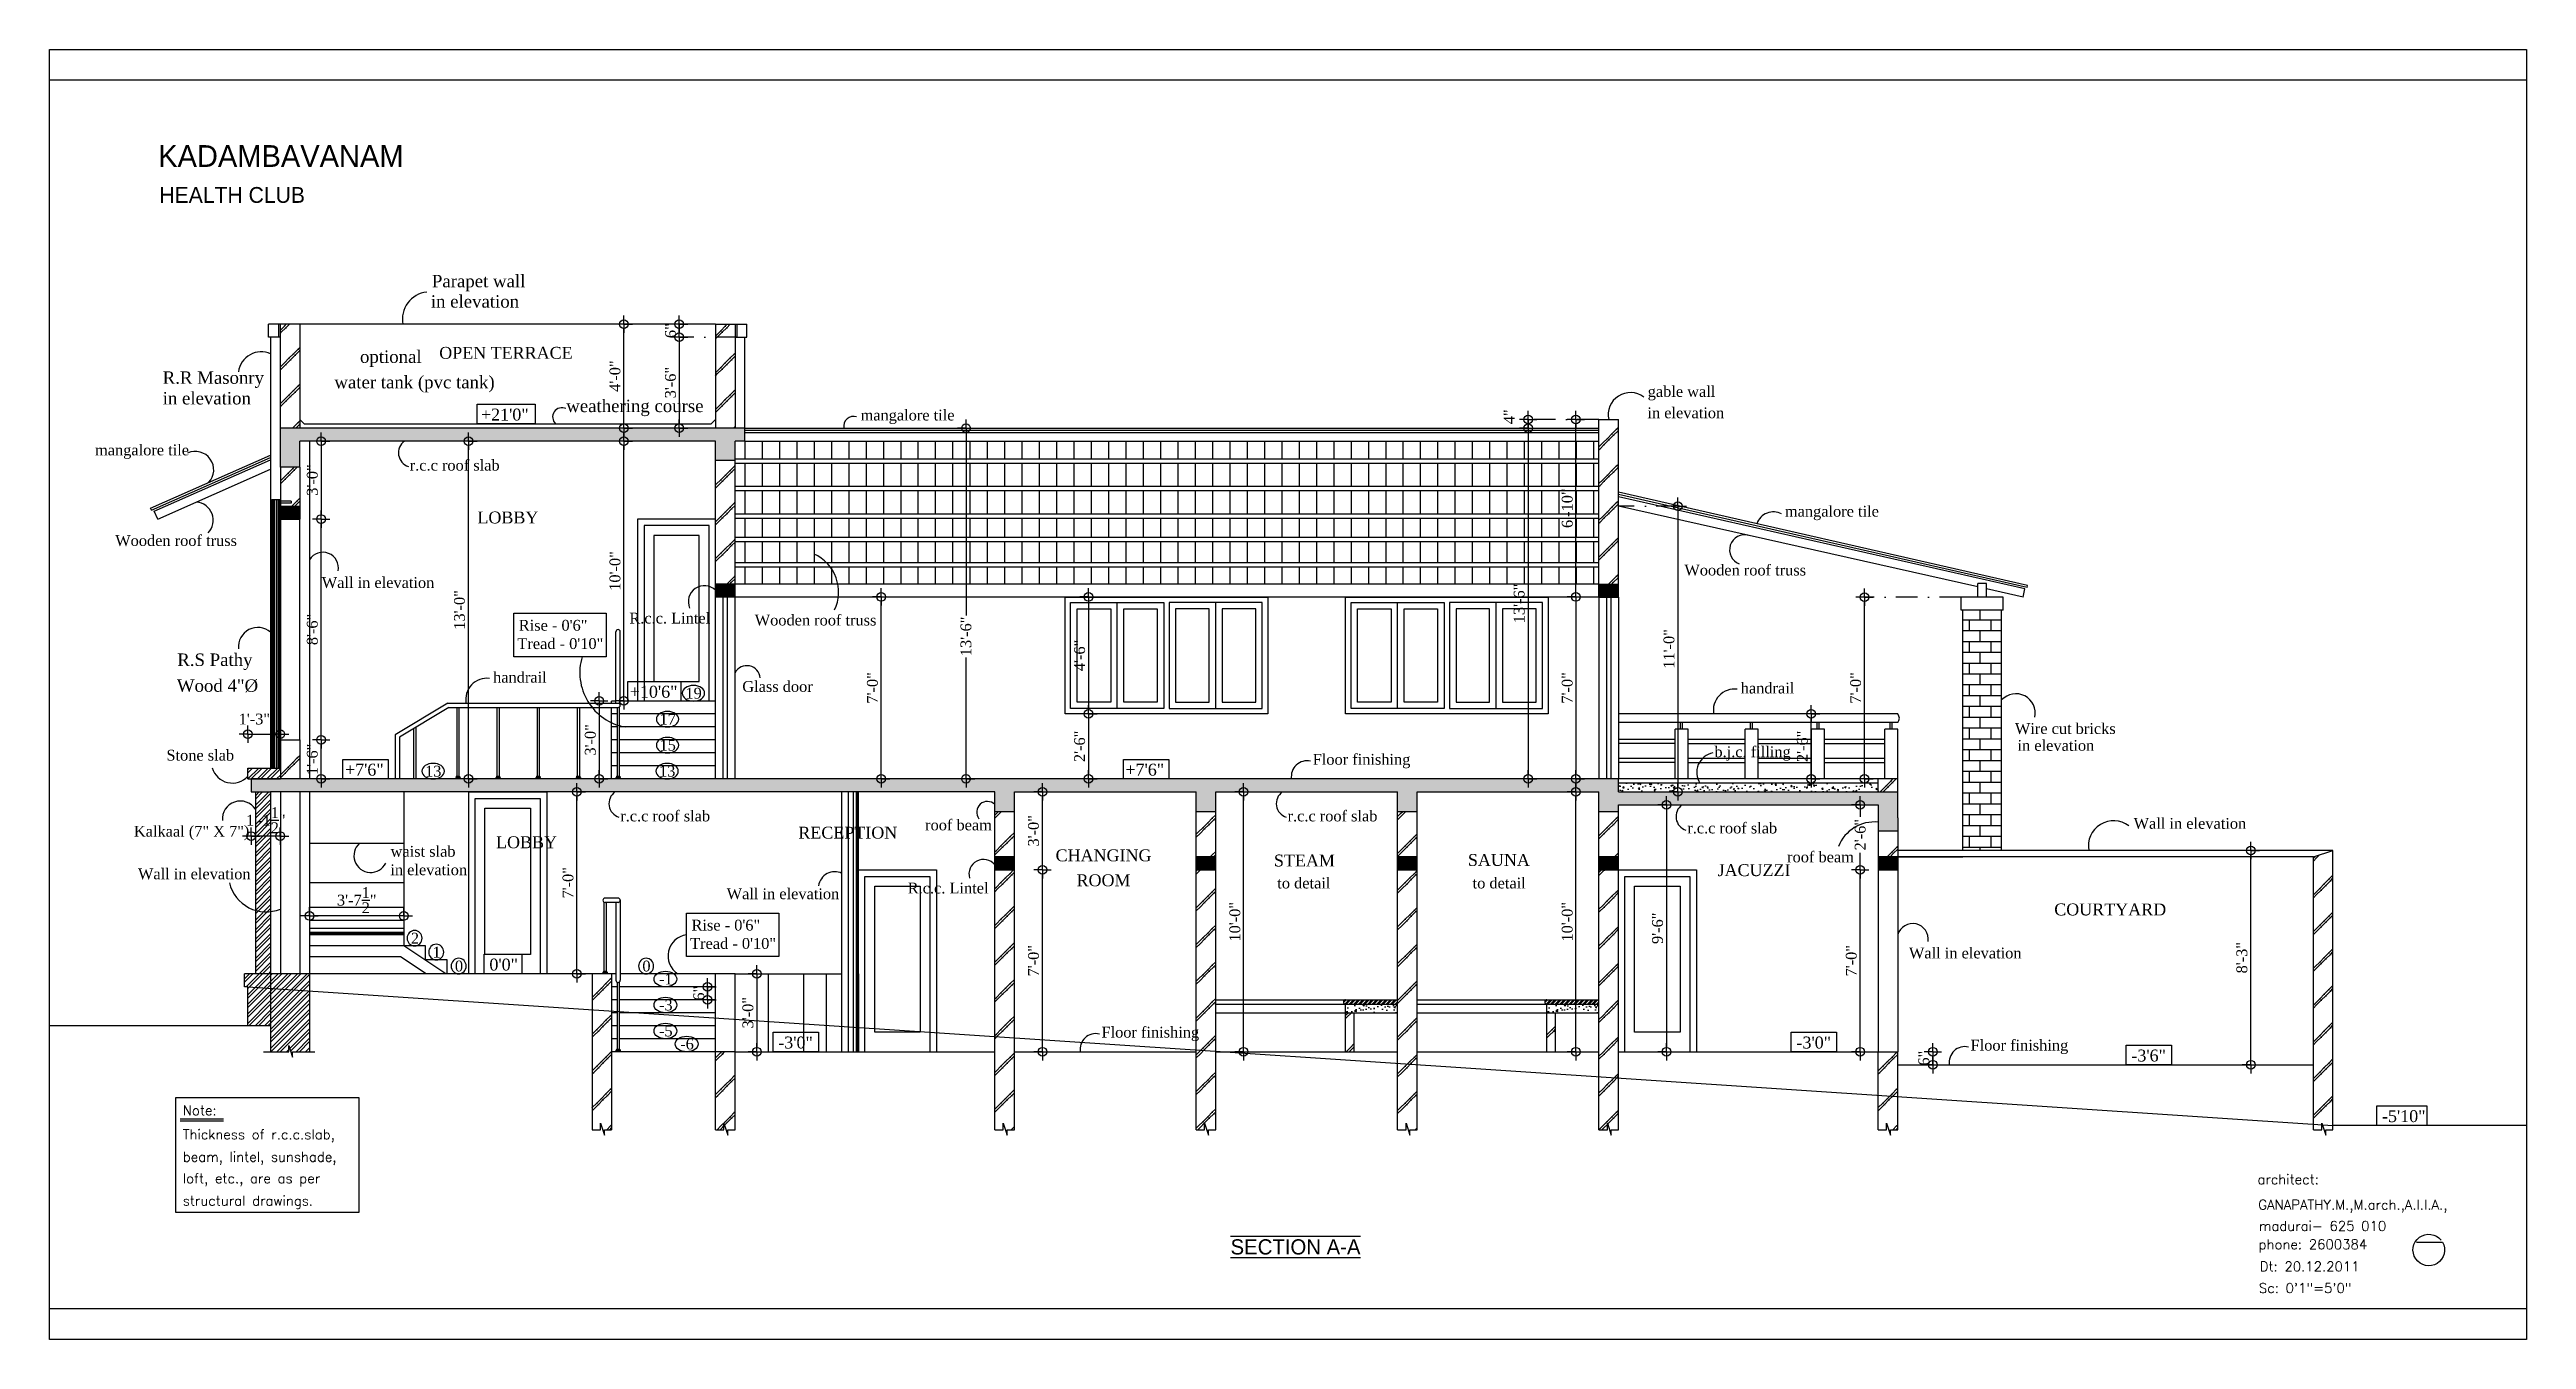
# Model space of a CAD drawing. Extents: x 7848 to 13228, y -2245 to 213.
# Drawn here: x 7848 to 8992, y -382 to 213 of the extents above; entities that cross this region are included whole.
import ezdxf
from ezdxf.enums import TextEntityAlignment as Align

# ---------------------------------------------------------------- set-up
doc = ezdxf.new("R2010")
doc.units = 0
doc.header["$LTSCALE"] = 20
doc.header["$MEASUREMENT"] = 0
doc.header["$PDMODE"] = 34
doc.header["$PDSIZE"] = 5
doc.linetypes.add('DASHDOT', pattern=[1, 0.5, -0.25, 0, -0.25])
doc.layers.get('0').update_dxf_attribs({"linetype": 'CONTINUOUS'})
doc.layers.get('Defpoints').update_dxf_attribs({"linetype": 'CONTINUOUS'})
for name, color, linetype in [('border', 230, 'CONTINUOUS'), ('BORTEXT', 2, 'CONTINUOUS'), ('DETTEXT', 7, 'CONTINUOUS'), ('DIMLINE', 254, 'CONTINUOUS'), ('DOOR', 1, 'CONTINUOUS'), ('Glass', 130, 'CONTINUOUS'), ('handrail', 1, 'CONTINUOUS'), ('HATCH', 252, 'CONTINUOUS'), ('kalkaal', 7, 'CONTINUOUS'), ('Stone', 8, 'CONTINUOUS'), ('text', 2, 'CONTINUOUS'), ('TILE', 22, 'CONTINUOUS'), ('wall', 13, 'CONTINUOUS'), ('window', 4, 'CONTINUOUS'), ('WOOD', 7, 'CONTINUOUS')]:
    doc.layers.add(name, color=color, linetype=linetype)
doc.layers.add('correct', color=230, linetype='CONTINUOUS', plot=False)
doc.styles.add('A', font='romans.shx')
doc.styles.add('style3', font='times_1.ttf')
doc.styles.add('style4', font='boos1_0.ttf')
doc.styles.add('style5', font='times_1.ttf')
doc.dimstyles.new('arch61', dxfattribs={"dimscale": 0, "dimtxt": 5, "dimasz": 2, "dimexe": 0.18, "dimexo": 0.0625, "dimgap": 1.5, "dimtad": 1, "dimzin": 3, "dimdsep": 46, "dimlunit": 4, "dimtxsty": 'style3', "dimblk": 'BLK', "dimcen": 0, "dimse1": 1, "dimse2": 1, "dimclrd": 256, "dimclrt": 3, "dimazin": 0, "dimtfac": 1, "dimtix": 1, "dimtmove": 2, "dimatfit": 3, "dimldrblk": 'NONE', "dimfxl": 0.18, "dimtolj": 1, "dimtzin": 0, "dimlwd": -1, "dimarcsym": 0})
pattern_1 = [(45, (-691.092, 4933.936), (-8.485281, 8.485281), [3, 0]), (45, (-691.799, 4934.643), (-8.485281, 8.485281), [3, 0])]
pattern_2 = [(45, (-3892.123, 1793.736), (-8.485281, 8.485281), [3, 0]), (45, (-3892.83, 1794.443), (-8.485281, 8.485281), [3, 0])]
pattern_3 = [(45, (-1257.5415, 0), (-2.2097087, 2.2097087), []), (45, (-1257.5415, 1.5625), (-2.2097087, 2.2097087), [])]
pattern_4 = [(45, (-1257.541, 0), (-8.485281, 8.485281), [3, 0]), (45, (-1258.249, 0.707), (-8.485281, 8.485281), [3, 0])]
pattern_5 = [(45, (0, 0), (-8.485281, 8.485281), [3, 0]), (45, (-0.707, 0.707), (-8.485281, 8.485281), [3, 0])]

msp = doc.modelspace()

# ---------------------------------------------------------------- texts
at = {"layer": 'BORTEXT', "style": 'style4'}
msp.add_text('KADAMBAVANAM', height=10.03469, dxfattribs=at).set_placement((7898.497, 159.122))
at = {"layer": 'BORTEXT', "color": 7, "style": 'style4'}
msp.add_text('HEALTH CLUB', height=7.29796, dxfattribs=at).set_placement((7899.038, 142.517))
at = {"layer": 'BORTEXT', "color": 2, "style": 'style4'}
msp.add_text('%%U%%OSECTION A-A', height=7.02428, dxfattribs=at).set_placement((8393.789, -343.144))
at = {"layer": 'DETTEXT', "style": 'style5'}
for s, height, p in [('Parapet wall ', 5.75, (8047.592, 105.626)), ('in elevation', 5.75, (8044.806, 97.122)), ('gable wall', 5, (8602.077, 54.746)), ('weathering course', 5.75, (8118.667, 47.973)), (' in elevation', 5, (8603.104, 45.66)), ('b.j.c. filling', 5, (8634.88, -111.614)), ('roof beam', 5, (8268.139, -144.627)), ('waist slab', 5, (8020.831, -156.842)), ('roof beam', 5, (8666.275, -159.404)), ('in elevation', 5, (8023.446, -165.362))]:
    msp.add_text(s, height=height, dxfattribs=at).set_placement(p, align=Align.MIDDLE)
for s, height, p in [('optional', 5.75, (8005.941, 68.61)), ('water tank (pvc tank)', 5.75, (8016.887, 56.847)), ('R.c.c. Lintel', 5, (8134.775, -51.756)), ('R.S Pathy ', 5.75, (7925.78, -71.349)), ('Wood 4"%%C', 5.75, (7925.88, -83.302)), ('Wire cut bricks', 5, (8779.308, -102.773)), ('R.c.c. Lintel', 5, (8263.339, -176.413)), ('to detail', 5, (8427.639, -174.101)), ('to detail', 5, (8517.858, -174.101))]:
    msp.add_text(s, height=height, dxfattribs=at).set_placement(p, align=Align.CENTER)
for s, height, p in [('R.R Masonry ', 5.75, (7900.576, 58.936)), ('in elevation', 5.75, (7900.576, 49.424)), ('mangalore tile', 5, (8222.9, 42.006)), ('mangalore tile', 5, (7869.338, 25.903)), ('r.c.c roof slab', 5, (8014.673, 18.864)), ('mangalore tile', 5, (8649.823, -2.4)), ('Wooden roof truss', 5, (7878.654, -15.936)), ('Wall in elevation', 5, (7974.04, -35.321)), ('Wooden roof truss', 5, (8603.382, -29.565)), ('Rise - 0\'6"', 5, (8065.042, -55.075)), ('Wooden roof truss', 5, (8174.009, -52.661)), ('Tread - 0\'10"', 5, (8064.402, -63.537)), ('handrail', 5, (8053.186, -79.062)), ('Glass door', 5, (8168.286, -83.32)), ('handrail', 5, (8629.424, -84.062)), ('Stone slab ', 5, (7902.309, -115.059)), ('Floor finishing', 5, (8431.731, -116.98)), ('in elevation', 5, (8757.262, -110.54)), ('Kalkaal (7" X 7")', 5, (7887.279, -150.189)), ('r.c.c roof slab', 5, (8111.902, -143.136)), ('r.c.c roof slab', 5, (8420.113, -143.136)), ('r.c.c roof slab', 5, (8604.729, -148.692)), ('Wall in elevation', 5, (8810.87, -146.55)), ('Wall in elevation', 5, (7889.157, -169.87)), ('Wall in elevation', 5, (8161.048, -179.056)), ('Rise - 0\'6"', 5, (8144.823, -193.543)), ('Tread - 0\'10"', 5, (8144.183, -202.005)), ('Wall in elevation', 5, (8707.093, -206.419)), ('Floor finishing', 5, (8334.183, -242.98)), ('Floor finishing', 5, (8735.571, -248.98))]:
    msp.add_text(s, height=height, dxfattribs=at).set_placement(p)
at = {"layer": 'DETTEXT', "color": 7, "style": 'style5'}
for s, height, p in [('19', 4.9903, (8141.995, -86.431)), ('17', 4.9903, (8130.047, -98.431)), ('15', 4.9903, (8130.047, -110.431)), ('13', 4.9903, (8021.78, -122.431)), ('13', 4.9903, (8129.819, -122.431)), ('2', 4.99, (8015.199, -199.573)), ('1', 4.99, (8025.199, -206.002)), ('0', 4.99, (8035.563, -212.431)), ('0', 4.99, (8122.13, -212.431)), ('-1', 4.9903, (8129.814, -218.431)), ('-3', 4.9903, (8129.814, -230.431)), ('-5', 4.9903, (8129.814, -242.431)), ('-6', 4.9903, (8139.609, -248.431))]:
    msp.add_text(s, height=height, dxfattribs=at).set_placement(p)
at = {"layer": 'text'}
for s, height, style, p in [('OPEN TERRACE', 5.5, 'style5', (8028.298, 70.493)), ('+21\'0"', 5.5, 'style5', (8047.576, 41.989)), ('LOBBY', 5.5, 'style5', (8045.943, -5.532)), ('+10\'6"', 5.5, 'style5', (8116.317, -86.011)), ('+7\'6"', 5.5, 'style5', (7984.771, -122.011)), ('+7\'6"', 5.5, 'style5', (8345.217, -122.011)), ('RECEPTION', 5.5, 'style5', (8194.17, -151.091)), ('LOBBY', 5.5, 'style5', (8054.545, -155.515)), ('CHANGING', 5.5, 'style5', (8312.97, -161.58)), ('STEAM', 5.5, 'style5', (8413.814, -163.957)), ('SAUNA', 5.5, 'style5', (8503.409, -163.707)), ('ROOM', 5.5, 'style5', (8322.649, -173.076)), ('JACUZZI', 5.5, 'style5', (8618.725, -168.4)), ('COURTYARD', 5.5, 'style5', (8774.21, -186.558)), ('0\'0"', 5.5, 'style5', (8051.479, -212.011)), ('-3\'0"', 5.5, 'style5', (8184.892, -248.011)), ('-3\'0"', 5.5, 'style5', (8655.168, -248.011)), ('-3\'6"', 5.5, 'style5', (8809.849, -254.011)), ('Note:', 4.5, 'A', (7909.864, -278.79)), ('Thickness of r.c.c.slab, ', 4.5, 'A', (7909.864, -289.96)), ('-5\'10"', 5.5, 'style5', (8925.585, -282.011)), ('beam, lintel, sunshade, ', 4.5, 'A', (7909.864, -300.303)), ('loft, etc., are as per ', 4.5, 'A', (7909.864, -310.232)), ('architect:', 4.5, 'A', (8868.067, -310.703)), ('structural drawings.', 4.5, 'A', (7909.864, -320.575)), ('GANAPATHY.M.,M.arch.,A.I.I.A.,', 4.5, 'A', (8868.452, -322.416)), ('madurai- 625 010', 4.5, 'A', (8868.749, -332.247)), ('phone: 2600384', 4.5, 'A', (8868.621, -340.711))]:
    msp.add_text(s, height=height, dxfattribs=dict(at, style=style)).set_placement(p)
at = {"layer": 'text', "color": 0, "style": 'A'}
for s, p in [('Dt: 20.12.2011', (8869.149, -350.925)), ('Sc: 0\'1"=5\'0"', (8868.733, -360.923))]:
    msp.add_text(s, height=4.5, dxfattribs=at).set_placement(p)

# ---------------------------------------------------------------- blocks, each defined once
blk = doc.blocks.new('BLK')
for q in [(-2, 0), (0, 2), (0, -2), (2, 0)]:
    blk.add_line((0, 0), q)
blk.add_circle((0, 0), 1)
blk = doc.blocks.new('*D183')
at = {"layer": 'Defpoints', "color": 0}
for p in [(8000, 32.5), (8113.6, 32.5), (8118.1, -87.5)]:
    blk.add_point(p, dxfattribs=at)
at = {"layer": 'DIMLINE'}
blk.add_line((8113.6, -85.5), (8113.6, 30.5), dxfattribs=at)
at = {"layer": 'DIMLINE', "xscale": 2, "yscale": 2, "zscale": 2}
for p, rotation in [((8113.6, 32.5), 90), ((8113.6, -87.5), 270)]:
    blk.add_blockref('BLK', p, dxfattribs=dict(at, rotation=rotation))
at = {"layer": 'DIMLINE', "color": 3, "insert": (8109.5, -27.5), "char_height": 5, "attachment_point": 5, "rotation": 90, "style": 'style3'}
blk.add_mtext('\\A1;10\'-0"', dxfattribs=at)
blk = doc.blocks.new('_None')
blk = doc.blocks.new('*D184')
at = {"layer": 'Defpoints', "color": 0}
for p in [(8005.3, 86.5), (8113.6, 86.5), (8005.3, 38.5)]:
    blk.add_point(p, dxfattribs=at)
at = {"layer": 'DIMLINE'}
blk.add_line((8113.6, 40.5), (8113.6, 84.5), dxfattribs=at)
at = {"layer": 'DIMLINE', "xscale": 2, "yscale": 2, "zscale": 2}
for p, rotation in [((8113.6, 86.5), 90), ((8113.6, 38.5), 270)]:
    blk.add_blockref('BLK', p, dxfattribs=dict(at, rotation=rotation))
at = {"layer": 'DIMLINE', "color": 3, "insert": (8109.5, 62.5), "char_height": 5, "attachment_point": 5, "rotation": 90, "style": 'style3'}
blk.add_mtext('\\A1;4\'-0"', dxfattribs=at)
blk = doc.blocks.new('*D185')
at = {"layer": 'Defpoints', "color": 0}
for p in [(8232.4, -39.5), (8238.1, -39.5), (8238.1, -123.5)]:
    blk.add_point(p, dxfattribs=at)
at = {"layer": 'DIMLINE'}
blk.add_line((8232.4, -121.5), (8232.4, -41.5), dxfattribs=at)
at = {"layer": 'DIMLINE', "xscale": 2, "yscale": 2, "zscale": 2}
for p, rotation in [((8232.4, -39.5), 90), ((8232.4, -123.5), 270)]:
    blk.add_blockref('BLK', p, dxfattribs=dict(at, rotation=rotation))
at = {"layer": 'DIMLINE', "color": 3, "insert": (8228.4, -81.5), "char_height": 5, "attachment_point": 5, "rotation": 90, "style": 'style3'}
blk.add_mtext('\\A1;7\'-0"', dxfattribs=at)
blk = doc.blocks.new('*D186')
at = {"layer": 'Defpoints', "color": 0}
for p in [(8270.8, 38.5), (8271.6, 38.5), (8270.8, -123.5)]:
    blk.add_point(p, dxfattribs=at)
at = {"layer": 'DIMLINE'}
for p, q in [((8271.6, 36.5), (8271.6, -48)), ((8271.6, -121.5), (8271.6, -67.5))]:
    blk.add_line(p, q, dxfattribs=at)
at = {"layer": 'DIMLINE', "xscale": 2, "yscale": 2, "zscale": 2}
for p, rotation in [((8271.6, 38.5), 90), ((8271.6, -123.5), 270)]:
    blk.add_blockref('BLK', p, dxfattribs=dict(at, rotation=rotation))
at = {"layer": 'DIMLINE', "color": 3, "insert": (8271.6, -57.7), "char_height": 5, "attachment_point": 5, "rotation": 90, "style": 'style3'}
blk.add_mtext('\\A1;13\'-6"', dxfattribs=at)
blk = doc.blocks.new('*D187')
at = {"layer": 'Defpoints', "color": 0}
for p in [(8345.7, -93.5), (8328.2, -123.5), (8344.3, -123.5)]:
    blk.add_point(p, dxfattribs=at)
at = {"layer": 'DIMLINE'}
blk.add_line((8328.2, -95.5), (8328.2, -121.5), dxfattribs=at)
at = {"layer": 'DIMLINE', "xscale": 2, "yscale": 2, "zscale": 2}
for p, rotation in [((8328.2, -93.5), 90), ((8328.2, -123.5), 270)]:
    blk.add_blockref('BLK', p, dxfattribs=dict(at, rotation=rotation))
at = {"layer": 'DIMLINE', "color": 3, "insert": (8324.1, -108.5), "char_height": 5, "attachment_point": 5, "rotation": 90, "style": 'style3'}
blk.add_mtext('\\A1;2\'-6"', dxfattribs=at)
blk = doc.blocks.new('*D188')
at = {"layer": 'Defpoints', "color": 0}
for p in [(8317.4, -39.5), (8317.4, -93.5), (8328.2, -93.5)]:
    blk.add_point(p, dxfattribs=at)
at = {"layer": 'DIMLINE'}
blk.add_line((8328.2, -41.5), (8328.2, -91.5), dxfattribs=at)
at = {"layer": 'DIMLINE', "xscale": 2, "yscale": 2, "zscale": 2}
for p, rotation in [((8328.2, -39.5), 90), ((8328.2, -93.5), 270)]:
    blk.add_blockref('BLK', p, dxfattribs=dict(at, rotation=rotation))
at = {"layer": 'DIMLINE', "color": 3, "insert": (8324.1, -66.5), "char_height": 5, "attachment_point": 5, "rotation": 90, "style": 'style3'}
blk.add_mtext('\\A1;4\'-6"', dxfattribs=at)
blk = doc.blocks.new('*D402')
at = {"layer": 'Defpoints', "color": 0}
for p in [(8293.9, -165.5), (8306.9, -165.5), (8293.9, -249.5)]:
    blk.add_point(p, dxfattribs=at)
at = {"layer": 'DIMLINE'}
blk.add_line((8306.9, -247.5), (8306.9, -167.5), dxfattribs=at)
at = {"layer": 'DIMLINE', "xscale": 2, "yscale": 2, "zscale": 2}
for p, rotation in [((8306.9, -165.5), 90), ((8306.9, -249.5), 270)]:
    blk.add_blockref('BLK', p, dxfattribs=dict(at, rotation=rotation))
at = {"layer": 'DIMLINE', "color": 3, "insert": (8302.8, -207.5), "char_height": 5, "attachment_point": 5, "rotation": 90, "style": 'style3'}
blk.add_mtext('\\A1;7\'-0"', dxfattribs=at)
blk = doc.blocks.new('*D403')
at = {"layer": 'Defpoints', "color": 0}
for p in [(8293.9, -129.5), (8306.9, -129.5), (8293.9, -165.5)]:
    blk.add_point(p, dxfattribs=at)
at = {"layer": 'DIMLINE'}
blk.add_line((8306.9, -163.5), (8306.9, -131.5), dxfattribs=at)
at = {"layer": 'DIMLINE', "xscale": 2, "yscale": 2, "zscale": 2}
for p, rotation in [((8306.9, -129.5), 90), ((8306.9, -165.5), 270)]:
    blk.add_blockref('BLK', p, dxfattribs=dict(at, rotation=rotation))
at = {"layer": 'DIMLINE', "color": 3, "insert": (8302.8, -147.5), "char_height": 5, "attachment_point": 5, "rotation": 90, "style": 'style3'}
blk.add_mtext('\\A1;3\'-0"', dxfattribs=at)
blk = doc.blocks.new('*D404')
at = {"layer": 'Defpoints', "color": 0}
for p in [(8399.6, -129.5), (8399.8, -129.5), (8399.6, -249.5)]:
    blk.add_point(p, dxfattribs=at)
at = {"layer": 'DIMLINE'}
blk.add_line((8399.8, -247.5), (8399.8, -131.5), dxfattribs=at)
at = {"layer": 'DIMLINE', "xscale": 2, "yscale": 2, "zscale": 2}
for p, rotation in [((8399.8, -129.5), 90), ((8399.8, -249.5), 270)]:
    blk.add_blockref('BLK', p, dxfattribs=dict(at, rotation=rotation))
at = {"layer": 'DIMLINE', "color": 3, "insert": (8395.8, -189.5), "char_height": 5, "attachment_point": 5, "rotation": 90, "style": 'style3'}
blk.add_mtext('\\A1;10\'-0"', dxfattribs=at)
blk = doc.blocks.new('*D405')
at = {"layer": 'Defpoints', "color": 0}
for p in [(8572.9, 2.4), (8572.9, -129.5), (8600.4, -129.5)]:
    blk.add_point(p, dxfattribs=at)
at = {"layer": 'DIMLINE'}
blk.add_line((8600.4, 0.4), (8600.4, -127.5), dxfattribs=at)
at = {"layer": 'DIMLINE', "xscale": 2, "yscale": 2, "zscale": 2}
for p, rotation in [((8600.4, 2.4), 90), ((8600.4, -129.5), 270)]:
    blk.add_blockref('BLK', p, dxfattribs=dict(at, rotation=rotation))
at = {"layer": 'DIMLINE', "color": 3, "insert": (8596.3, -63.5), "char_height": 5, "attachment_point": 5, "rotation": 90, "style": 'style3'}
blk.add_mtext('\\A1;11\'-0"', dxfattribs=at)
blk = doc.blocks.new('*D406')
at = {"layer": 'Defpoints', "color": 0}
for p in [(8686.6, -39.6), (8731.2, -39.6), (8701.9, -123.5)]:
    blk.add_point(p, dxfattribs=at)
at = {"layer": 'DIMLINE'}
blk.add_line((8686.6, -121.5), (8686.6, -41.6), dxfattribs=at)
at = {"layer": 'DIMLINE', "xscale": 2, "yscale": 2, "zscale": 2}
for p, rotation in [((8686.6, -39.6), 90), ((8686.6, -123.5), 270)]:
    blk.add_blockref('BLK', p, dxfattribs=dict(at, rotation=rotation))
at = {"layer": 'DIMLINE', "color": 3, "insert": (8682.5, -81.5), "char_height": 5, "attachment_point": 5, "rotation": 90, "style": 'style3'}
blk.add_mtext('\\A1;7\'-0"', dxfattribs=at)
blk = doc.blocks.new('*D407')
at = {"layer": 'Defpoints', "color": 0}
for p in [(8563.9, 38.5), (8531.2, -123.5), (8563.9, -123.5)]:
    blk.add_point(p, dxfattribs=at)
at = {"layer": 'DIMLINE'}
blk.add_line((8531.2, 36.5), (8531.2, -121.5), dxfattribs=at)
at = {"layer": 'DIMLINE', "xscale": 2, "yscale": 2, "zscale": 2}
for p, rotation in [((8531.2, 38.5), 90), ((8531.2, -123.5), 270)]:
    blk.add_blockref('BLK', p, dxfattribs=dict(at, rotation=rotation))
at = {"layer": 'DIMLINE', "color": 3, "insert": (8527.1, -42.5), "char_height": 5, "attachment_point": 5, "rotation": 90, "style": 'style3'}
blk.add_mtext('\\A1;13\'-6"', dxfattribs=at)
blk = doc.blocks.new('*D408')
at = {"layer": 'Defpoints', "color": 0}
for p in [(8531.2, 42.5), (8563.9, 42.5), (8563.9, 38.5)]:
    blk.add_point(p, dxfattribs=at)
at = {"layer": 'DIMLINE'}
for p, q in [((8531.2, 44.5), (8531.2, 46.5)), ((8531.2, 38.5), (8531.2, 42.5)), ((8531.2, 36.5), (8531.2, 34.5))]:
    blk.add_line(p, q, dxfattribs=at)
at = {"layer": 'DIMLINE', "xscale": 2, "yscale": 2, "zscale": 2}
for p, rotation in [((8531.2, 42.5), 270), ((8531.2, 38.5), 90)]:
    blk.add_blockref('BLK', p, dxfattribs=dict(at, rotation=rotation))
at = {"layer": 'DIMLINE', "color": 3, "insert": (8522.5, 43.7), "char_height": 5, "attachment_point": 5, "rotation": 90, "style": 'style3'}
blk.add_mtext('\\A1;4"', dxfattribs=at)
blk = doc.blocks.new('*D409')
at = {"layer": 'Defpoints', "color": 0}
for p in [(8085, -129.5), (8091.9, -129.5), (8085, -213.5)]:
    blk.add_point(p, dxfattribs=at)
at = {"layer": 'DIMLINE'}
blk.add_line((8091.9, -211.5), (8091.9, -131.5), dxfattribs=at)
at = {"layer": 'DIMLINE', "xscale": 2, "yscale": 2, "zscale": 2}
for p, rotation in [((8091.9, -129.5), 90), ((8091.9, -213.5), 270)]:
    blk.add_blockref('BLK', p, dxfattribs=dict(at, rotation=rotation))
at = {"layer": 'DIMLINE', "color": 3, "insert": (8087.8, -171.5), "char_height": 5, "attachment_point": 5, "rotation": 90, "style": 'style3'}
blk.add_mtext('\\A1;7\'-0"', dxfattribs=at)
blk = doc.blocks.new('*D410')
at = {"layer": 'Defpoints', "color": 0}
for p in [(7963.9, -105.5), (7973.7, -105.5), (7963.9, -123.5)]:
    blk.add_point(p, dxfattribs=at)
at = {"layer": 'DIMLINE'}
blk.add_line((7973.7, -121.5), (7973.7, -107.5), dxfattribs=at)
at = {"layer": 'DIMLINE', "xscale": 2, "yscale": 2, "zscale": 2}
for p, rotation in [((7973.7, -105.5), 90), ((7973.7, -123.5), 270)]:
    blk.add_blockref('BLK', p, dxfattribs=dict(at, rotation=rotation))
at = {"layer": 'DIMLINE', "color": 3, "insert": (7969.7, -114.5), "char_height": 5, "attachment_point": 5, "rotation": 90, "style": 'style3'}
blk.add_mtext('\\A1;1\'-6"', dxfattribs=at)
blk = doc.blocks.new('*D411')
at = {"layer": 'Defpoints', "color": 0}
for p in [(7963.9, -3.5), (7973.7, -3.5), (7963.9, -105.5)]:
    blk.add_point(p, dxfattribs=at)
at = {"layer": 'DIMLINE'}
blk.add_line((7973.7, -103.5), (7973.7, -5.5), dxfattribs=at)
at = {"layer": 'DIMLINE', "xscale": 2, "yscale": 2, "zscale": 2}
for p, rotation in [((7973.7, -3.5), 90), ((7973.7, -105.5), 270)]:
    blk.add_blockref('BLK', p, dxfattribs=dict(at, rotation=rotation))
at = {"layer": 'DIMLINE', "color": 3, "insert": (7969.7, -54.5), "char_height": 5, "attachment_point": 5, "rotation": 90, "style": 'style3'}
blk.add_mtext('\\A1;8\'-6"', dxfattribs=at)
blk = doc.blocks.new('*D412')
at = {"layer": 'Defpoints', "color": 0}
for p in [(7963.9, 32.5), (7963.9, -3.5), (7973.7, -3.5)]:
    blk.add_point(p, dxfattribs=at)
at = {"layer": 'DIMLINE'}
blk.add_line((7973.7, 30.5), (7973.7, -1.5), dxfattribs=at)
at = {"layer": 'DIMLINE', "xscale": 2, "yscale": 2, "zscale": 2}
for p, rotation in [((7973.7, 32.5), 90), ((7973.7, -3.5), 270)]:
    blk.add_blockref('BLK', p, dxfattribs=dict(at, rotation=rotation))
at = {"layer": 'DIMLINE', "color": 3, "insert": (7969.7, 14.5), "char_height": 5, "attachment_point": 5, "rotation": 90, "style": 'style3'}
blk.add_mtext('\\A1;3\'-0"', dxfattribs=at)
blk = doc.blocks.new('*D416')
at = {"layer": 'Defpoints', "color": 0}
for p in [(8139.1, 86.5), (8170.4, 86.5), (8170.4, 80.5)]:
    blk.add_point(p, dxfattribs=at)
at = {"layer": 'DIMLINE'}
for p, q in [((8139.1, 88.5), (8139.1, 90.5)), ((8139.1, 80.5), (8139.1, 86.5)), ((8139.1, 78.5), (8139.1, 76.5))]:
    blk.add_line(p, q, dxfattribs=at)
at = {"layer": 'DIMLINE', "xscale": 2, "yscale": 2, "zscale": 2}
for p, rotation in [((8139.1, 86.5), 270), ((8139.1, 80.5), 90)]:
    blk.add_blockref('BLK', p, dxfattribs=dict(at, rotation=rotation))
at = {"layer": 'DIMLINE', "color": 3, "insert": (8135.1, 83.5), "char_height": 5, "attachment_point": 5, "rotation": 90, "style": 'style3'}
blk.add_mtext('\\A1;6"', dxfattribs=at)
blk = doc.blocks.new('*D417')
at = {"layer": 'Defpoints', "color": 0}
for p in [(8165.9, 80.5), (8139.1, 38.5), (8165.9, 38.5)]:
    blk.add_point(p, dxfattribs=at)
at = {"layer": 'DIMLINE'}
blk.add_line((8139.1, 78.5), (8139.1, 40.5), dxfattribs=at)
at = {"layer": 'DIMLINE', "xscale": 2, "yscale": 2, "zscale": 2}
for p, rotation in [((8139.1, 80.5), 90), ((8139.1, 38.5), 270)]:
    blk.add_blockref('BLK', p, dxfattribs=dict(at, rotation=rotation))
at = {"layer": 'DIMLINE', "color": 3, "insert": (8135.1, 59.5), "char_height": 5, "attachment_point": 5, "rotation": 90, "style": 'style3'}
blk.add_mtext('\\A1;3\'-6"', dxfattribs=at)
blk = doc.blocks.new('*D418')
at = {"layer": 'Defpoints', "color": 0}
for p in [(8108.9, -87.5), (8102.2, -123.5), (8108.9, -123.5)]:
    blk.add_point(p, dxfattribs=at)
at = {"layer": 'DIMLINE'}
blk.add_line((8102.2, -89.5), (8102.2, -121.5), dxfattribs=at)
at = {"layer": 'DIMLINE', "xscale": 2, "yscale": 2, "zscale": 2}
for p, rotation in [((8102.2, -87.5), 90), ((8102.2, -123.5), 270)]:
    blk.add_blockref('BLK', p, dxfattribs=dict(at, rotation=rotation))
at = {"layer": 'DIMLINE', "color": 3, "insert": (8098.1, -105.5), "char_height": 5, "attachment_point": 5, "rotation": 90, "style": 'style3'}
blk.add_mtext('\\A1;3\'-0"', dxfattribs=at)
blk = doc.blocks.new('*D419')
at = {"layer": 'Defpoints', "color": 0}
for p in [(8563.9, -39.5), (8553.3, -123.5), (8563.9, -123.5)]:
    blk.add_point(p, dxfattribs=at)
at = {"layer": 'DIMLINE'}
blk.add_line((8553.3, -41.5), (8553.3, -121.5), dxfattribs=at)
at = {"layer": 'DIMLINE', "xscale": 2, "yscale": 2, "zscale": 2}
for p, rotation in [((8553.3, -39.5), 90), ((8553.3, -123.5), 270)]:
    blk.add_blockref('BLK', p, dxfattribs=dict(at, rotation=rotation))
at = {"layer": 'DIMLINE', "color": 3, "insert": (8549.3, -81.5), "char_height": 5, "attachment_point": 5, "rotation": 90, "style": 'style3'}
blk.add_mtext('\\A1;7\'-0"', dxfattribs=at)
blk = doc.blocks.new('*D420')
at = {"layer": 'Defpoints', "color": 0}
for p in [(8553.3, 42.5), (8563.9, 42.5), (8563.9, -39.5)]:
    blk.add_point(p, dxfattribs=at)
at = {"layer": 'DIMLINE'}
blk.add_line((8553.3, -37.5), (8553.3, 40.5), dxfattribs=at)
at = {"layer": 'DIMLINE', "xscale": 2, "yscale": 2, "zscale": 2}
for p, rotation in [((8553.3, 42.5), 90), ((8553.3, -39.5), 270)]:
    blk.add_blockref('BLK', p, dxfattribs=dict(at, rotation=rotation))
at = {"layer": 'DIMLINE', "color": 3, "insert": (8549.3, 1.5), "char_height": 5, "attachment_point": 5, "rotation": 90, "style": 'style3'}
blk.add_mtext('\\A1;6\'-10"', dxfattribs=at)
blk = doc.blocks.new('*D421')
at = {"layer": 'Defpoints', "color": 0}
for p in [(7954.9, -102.9), (7939.9, -118.5), (7954.9, -118.5)]:
    blk.add_point(p, dxfattribs=at)
at = {"layer": 'DIMLINE'}
blk.add_line((7941.9, -102.9), (7952.9, -102.9), dxfattribs=at)
at = {"layer": 'DIMLINE', "xscale": 2, "yscale": 2, "zscale": 2, "rotation": 180}
blk.add_blockref('BLK', (7939.9, -102.9), dxfattribs=at)
at = {"layer": 'DIMLINE', "xscale": 2, "yscale": 2, "zscale": 2}
blk.add_blockref('BLK', (7954.9, -102.9), dxfattribs=at)
at = {"layer": 'DIMLINE', "color": 3, "insert": (7942.9, -95.9), "char_height": 5, "attachment_point": 5, "style": 'style3'}
blk.add_mtext('\\A1;1\'-3"', dxfattribs=at)
blk = doc.blocks.new('*D422')
at = {"layer": 'Defpoints', "color": 0}
for p in [(8164.9, -213.5), (8164.9, -249.5), (8175, -249.5)]:
    blk.add_point(p, dxfattribs=at)
at = {"layer": 'DIMLINE'}
blk.add_line((8175, -215.5), (8175, -247.5), dxfattribs=at)
at = {"layer": 'DIMLINE', "xscale": 2, "yscale": 2, "zscale": 2}
for p, rotation in [((8175, -213.5), 90), ((8175, -249.5), 270)]:
    blk.add_blockref('BLK', p, dxfattribs=dict(at, rotation=rotation))
at = {"layer": 'DIMLINE', "color": 3, "insert": (8170.9, -231.5), "char_height": 5, "attachment_point": 5, "rotation": 90, "style": 'style3'}
blk.add_mtext('\\A1;3\'-0"', dxfattribs=at)
blk = doc.blocks.new('*D423')
at = {"layer": 'Defpoints', "color": 0}
for p in [(8152.2, -219.5), (8153.3, -219.5), (8153.3, -225.5)]:
    blk.add_point(p, dxfattribs=at)
at = {"layer": 'DIMLINE'}
for p, q in [((8152.2, -217.5), (8152.2, -215.5)), ((8152.2, -225.5), (8152.2, -219.5)), ((8152.2, -227.5), (8152.2, -229.5))]:
    blk.add_line(p, q, dxfattribs=at)
at = {"layer": 'DIMLINE', "xscale": 2, "yscale": 2, "zscale": 2}
for p, rotation in [((8152.2, -219.5), 270), ((8152.2, -225.5), 90)]:
    blk.add_blockref('BLK', p, dxfattribs=dict(at, rotation=rotation))
at = {"layer": 'DIMLINE', "color": 3, "insert": (8148.2, -222.5), "char_height": 5, "attachment_point": 5, "rotation": 90, "style": 'style3'}
blk.add_mtext('\\A1;6"', dxfattribs=at)
blk = doc.blocks.new('*D424')
at = {"layer": 'Defpoints', "color": 0}
for p in [(8862.7, -156.6), (8865, -156.6), (8862.7, -255.5)]:
    blk.add_point(p, dxfattribs=at)
at = {"layer": 'DIMLINE'}
blk.add_line((8865, -253.5), (8865, -158.6), dxfattribs=at)
at = {"layer": 'DIMLINE', "xscale": 2, "yscale": 2, "zscale": 2}
for p, rotation in [((8865, -156.6), 90), ((8865, -255.5), 270)]:
    blk.add_blockref('BLK', p, dxfattribs=dict(at, rotation=rotation))
at = {"layer": 'DIMLINE', "color": 3, "insert": (8860.9, -206.1), "char_height": 5, "attachment_point": 5, "rotation": 90, "style": 'style3'}
blk.add_mtext('\\A1;8\'-3"', dxfattribs=at)
blk = doc.blocks.new('*D425')
at = {"layer": 'Defpoints', "color": 0}
for p in [(8684.6, -165.5), (8692.9, -165.5), (8692.9, -249.5)]:
    blk.add_point(p, dxfattribs=at)
at = {"layer": 'DIMLINE'}
blk.add_line((8684.6, -247.5), (8684.6, -167.5), dxfattribs=at)
at = {"layer": 'DIMLINE', "xscale": 2, "yscale": 2, "zscale": 2}
for p, rotation in [((8684.6, -165.5), 90), ((8684.6, -249.5), 270)]:
    blk.add_blockref('BLK', p, dxfattribs=dict(at, rotation=rotation))
at = {"layer": 'DIMLINE', "color": 3, "insert": (8680.5, -207.5), "char_height": 5, "attachment_point": 5, "rotation": 90, "style": 'style3'}
blk.add_mtext('\\A1;7\'-0"', dxfattribs=at)
blk = doc.blocks.new('*D426')
at = {"layer": 'Defpoints', "color": 0}
for p in [(8692.9, -135.5), (8684.6, -165.5), (8692.9, -165.5)]:
    blk.add_point(p, dxfattribs=at)
at = {"layer": 'DIMLINE'}
for p, q in [((8684.6, -137.5), (8684.6, -141.1)), ((8684.6, -163.5), (8684.6, -157.6))]:
    blk.add_line(p, q, dxfattribs=at)
at = {"layer": 'DIMLINE', "xscale": 2, "yscale": 2, "zscale": 2}
for p, rotation in [((8684.6, -135.5), 90), ((8684.6, -165.5), 270)]:
    blk.add_blockref('BLK', p, dxfattribs=dict(at, rotation=rotation))
at = {"layer": 'DIMLINE', "color": 3, "insert": (8684.6, -149.3), "char_height": 5, "attachment_point": 5, "rotation": 90, "style": 'style3'}
blk.add_mtext('\\A1;2\'-6"', dxfattribs=at)
blk = doc.blocks.new('*D427')
at = {"layer": 'Defpoints', "color": 0}
for p in [(8632.9, -135.5), (8595.1, -249.5), (8632.9, -249.5)]:
    blk.add_point(p, dxfattribs=at)
at = {"layer": 'DIMLINE'}
blk.add_line((8595.1, -137.5), (8595.1, -247.5), dxfattribs=at)
at = {"layer": 'DIMLINE', "xscale": 2, "yscale": 2, "zscale": 2}
for p, rotation in [((8595.1, -135.5), 90), ((8595.1, -249.5), 270)]:
    blk.add_blockref('BLK', p, dxfattribs=dict(at, rotation=rotation))
at = {"layer": 'DIMLINE', "color": 3, "insert": (8591, -192.5), "char_height": 5, "attachment_point": 5, "rotation": 90, "style": 'style3'}
blk.add_mtext('\\A1;9\'-6"', dxfattribs=at)
blk = doc.blocks.new('*D428')
at = {"layer": 'Defpoints', "color": 0}
for p in [(8550.9, -129.5), (8553.3, -129.5), (8550.9, -249.5)]:
    blk.add_point(p, dxfattribs=at)
at = {"layer": 'DIMLINE'}
blk.add_line((8553.3, -247.5), (8553.3, -131.5), dxfattribs=at)
at = {"layer": 'DIMLINE', "xscale": 2, "yscale": 2, "zscale": 2}
for p, rotation in [((8553.3, -129.5), 90), ((8553.3, -249.5), 270)]:
    blk.add_blockref('BLK', p, dxfattribs=dict(at, rotation=rotation))
at = {"layer": 'DIMLINE', "color": 3, "insert": (8549.3, -189.5), "char_height": 5, "attachment_point": 5, "rotation": 90, "style": 'style3'}
blk.add_mtext('\\A1;10\'-0"', dxfattribs=at)
blk = doc.blocks.new('*D429')
at = {"layer": 'Defpoints', "color": 0}
for p in [(8041.1, 32.5), (8041.8, 32.5), (8044.2, -123.5)]:
    blk.add_point(p, dxfattribs=at)
at = {"layer": 'DIMLINE'}
blk.add_line((8041.8, -121.5), (8041.8, 30.5), dxfattribs=at)
at = {"layer": 'DIMLINE', "xscale": 2, "yscale": 2, "zscale": 2}
for p, rotation in [((8041.8, 32.5), 90), ((8041.8, -123.5), 270)]:
    blk.add_blockref('BLK', p, dxfattribs=dict(at, rotation=rotation))
at = {"layer": 'DIMLINE', "color": 3, "insert": (8037.7, -45.5), "char_height": 5, "attachment_point": 5, "rotation": 90, "style": 'style3'}
blk.add_mtext('\\A1;13\'-0"', dxfattribs=at)
blk = doc.blocks.new('*D430')
at = {"layer": 'Defpoints', "color": 0}
for p in [(7968.4, -178.1), (8011.9, -178.1), (7968.4, -186.8)]:
    blk.add_point(p, dxfattribs=at)
at = {"layer": 'DIMLINE'}
blk.add_line((8009.9, -186.8), (7970.4, -186.8), dxfattribs=at)
at = {"layer": 'DIMLINE', "xscale": 2, "yscale": 2, "zscale": 2, "rotation": 180}
blk.add_blockref('BLK', (7968.4, -186.8), dxfattribs=at)
at = {"layer": 'DIMLINE', "xscale": 2, "yscale": 2, "zscale": 2}
blk.add_blockref('BLK', (8011.9, -186.8), dxfattribs=at)
at = {"layer": 'DIMLINE', "color": 3, "insert": (7990.2, -179.5), "char_height": 5, "attachment_point": 5, "style": 'style3'}
blk.add_mtext('\\A1;3\'-7{\\H1.000000x;\\S1/2;}"', dxfattribs=at)
blk = doc.blocks.new('*D431')
at = {"layer": 'Defpoints', "color": 0}
for p in [(7941.4, -129.5), (7954.9, -129.5), (7941.4, -149.9)]:
    blk.add_point(p, dxfattribs=at)
at = {"layer": 'DIMLINE'}
for p, q in [((7939.4, -149.9), (7937.4, -149.9)), ((7954.9, -149.9), (7941.4, -149.9)), ((7956.9, -149.9), (7958.9, -149.9))]:
    blk.add_line(p, q, dxfattribs=at)
at = {"layer": 'DIMLINE', "xscale": 2, "yscale": 2, "zscale": 2}
blk.add_blockref('BLK', (7941.4, -149.9), dxfattribs=at)
at = {"layer": 'DIMLINE', "xscale": 2, "yscale": 2, "zscale": 2, "rotation": 180}
blk.add_blockref('BLK', (7954.9, -149.9), dxfattribs=at)
at = {"layer": 'DIMLINE', "color": 3, "insert": (7948.2, -142.6), "char_height": 5, "attachment_point": 5, "style": 'style3'}
blk.add_mtext('\\A1;1\'-1{\\H1.000000x;\\S1/2;}"', dxfattribs=at)
blk = doc.blocks.new('*D432')
at = {"layer": 'Defpoints', "color": 0}
for p in [(8661.9, -93.5), (8698.2, -93.5), (8698.2, -123.5)]:
    blk.add_point(p, dxfattribs=at)
at = {"layer": 'DIMLINE'}
blk.add_line((8661.9, -121.5), (8661.9, -95.5), dxfattribs=at)
at = {"layer": 'DIMLINE', "xscale": 2, "yscale": 2, "zscale": 2}
for p, rotation in [((8661.9, -93.5), 90), ((8661.9, -123.5), 270)]:
    blk.add_blockref('BLK', p, dxfattribs=dict(at, rotation=rotation))
at = {"layer": 'DIMLINE', "color": 3, "insert": (8657.9, -108.5), "char_height": 5, "attachment_point": 5, "rotation": 90, "style": 'style3'}
blk.add_mtext('\\A1;2\'-6"', dxfattribs=at)
blk = doc.blocks.new('*D441')
at = {"layer": 'Defpoints', "color": 0}
for p in [(8701.9, -249.5), (8701.9, -255.5), (8718.1, -255.5)]:
    blk.add_point(p, dxfattribs=at)
at = {"layer": 'DIMLINE'}
for p, q in [((8718.1, -247.5), (8718.1, -245.5)), ((8718.1, -249.5), (8718.1, -255.5)), ((8718.1, -257.5), (8718.1, -259.5))]:
    blk.add_line(p, q, dxfattribs=at)
at = {"layer": 'DIMLINE', "xscale": 2, "yscale": 2, "zscale": 2}
for p, rotation in [((8718.1, -249.5), 270), ((8718.1, -255.5), 90)]:
    blk.add_blockref('BLK', p, dxfattribs=dict(at, rotation=rotation))
at = {"layer": 'DIMLINE', "color": 3, "insert": (8714, -252.5), "char_height": 5, "attachment_point": 5, "rotation": 90, "style": 'style3'}
blk.add_mtext('\\A1;6"', dxfattribs=at)

# ---------------------------------------------------------------- dimensions: what is measured, and where the dimension line sits
at = {"layer": 'DIMLINE'}
for base, p1, p2, override, picture, middle in [((8113.574, 86.462), (8005.338, 38.462), (8005.338, 86.462), {"dimscale": 1, "dimfxl": 0.25}, '*D184', (8109.531, 62.462)), ((8139.112, 86.462), (8170.426, 80.462), (8170.426, 86.462), {"dimscale": 1}, '*D416', (8135.069, 83.462)), ((8139.112, 38.462), (8165.926, 80.462), (8165.926, 38.462), {"dimscale": 1}, '*D417', (8135.069, 59.462)), ((8553.312, 42.462), (8563.926, -39.538), (8563.926, 42.462), {"dimscale": 1}, '*D420', (8549.269, 1.462)), ((7973.749, -3.538), (7963.926, 32.462), (7963.926, -3.538), {"dimscale": 1}, '*D412', (7969.706, 14.462)), ((8113.574, 32.462), (8118.074, -87.538), (7999.986, 32.462), {"dimscale": 1, "dimfxl": 0.25}, '*D183', (8109.531, -27.538)), ((8041.79, 32.462), (8044.245, -123.538), (8041.088, 32.462), {"dimscale": 1}, '*D429', (8037.747, -45.538)), ((8531.185, -123.538), (8563.926, 38.462), (8563.926, -123.538), {"dimscale": 1}, '*D407', (8527.142, -42.538)), ((7973.749, -3.538), (7963.926, -105.538), (7963.926, -3.538), {"dimscale": 1}, '*D411', (7969.706, -54.538)), ((8600.359, -129.538), (8572.926, 2.449), (8572.926, -129.538), {"dimscale": 1}, '*D405', (8596.316, -63.545)), ((8232.421, -39.538), (8238.134, -123.538), (8238.134, -39.538), {"dimscale": 1, "dimfxl": 0.25}, '*D185', (8228.37, -81.538)), ((8328.171, -93.538), (8317.426, -39.538), (8317.426, -93.538), {"dimscale": 1, "dimfxl": 0.25}, '*D188', (8324.127, -66.538)), ((8553.312, -123.538), (8563.926, -39.538), (8563.926, -123.538), {"dimscale": 1}, '*D419', (8549.262, -81.538)), ((8686.595, -39.551), (8701.926, -123.538), (8731.176, -39.551), {"dimscale": 1}, '*D406', (8682.545, -81.545)), ((8102.173, -123.538), (8108.926, -87.538), (8108.926, -123.538), {"dimscale": 1}, '*D418', (8098.13, -105.538)), ((8328.171, -123.538), (8345.654, -93.538), (8344.265, -123.538), {"dimscale": 1, "dimfxl": 0.25}, '*D187', (8324.127, -108.538)), ((8661.947, -93.538), (8698.178, -123.538), (8698.178, -93.538), {"dimscale": 1}, '*D432', (8657.904, -108.538)), ((7973.749, -105.538), (7963.926, -123.538), (7963.926, -105.538), {"dimscale": 1}, '*D410', (7969.706, -114.538)), ((8091.897, -129.538), (8085.022, -213.538), (8085.022, -129.538), {"dimscale": 1}, '*D409', (8087.846, -171.538)), ((8306.878, -129.538), (8293.926, -165.538), (8293.926, -129.538), {"dimscale": 1}, '*D403', (8302.835, -147.538)), ((8399.819, -129.538), (8399.586, -249.538), (8399.586, -129.538), {"dimscale": 1}, '*D404', (8395.776, -189.538)), ((8553.312, -129.538), (8550.901, -249.538), (8550.901, -129.538), {"dimscale": 1}, '*D428', (8549.269, -189.538)), ((8595.057, -249.538), (8632.926, -135.538), (8632.926, -249.538), {"dimscale": 1}, '*D427', (8591.007, -192.538)), ((8864.982, -156.584), (8862.692, -255.538), (8862.692, -156.584), {"dimscale": 1}, '*D424', (8860.938, -206.061)), ((8306.878, -165.538), (8293.926, -249.538), (8293.926, -165.538), {"dimscale": 1}, '*D402', (8302.828, -207.538)), ((8684.572, -165.538), (8692.926, -249.538), (8692.926, -165.538), {"dimscale": 1}, '*D425', (8680.522, -207.538)), ((8152.209, -219.538), (8153.325, -225.538), (8153.325, -219.538), {"dimscale": 1}, '*D423', (8148.166, -222.538)), ((8174.989, -249.538), (8164.926, -213.538), (8164.926, -249.538), {"dimscale": 1}, '*D422', (8170.945, -231.538)), ((8718.061, -255.538), (8701.926, -249.538), (8701.926, -255.538), {"dimscale": 1}, '*D441', (8714.018, -252.538))]:
    dim = msp.add_linear_dim(base=base, p1=p1, p2=p2, angle=90, dimstyle='arch61', override=override, dxfattribs=at)
    dim.commit()
    dim.dimension.update_dxf_attribs({"geometry": picture, "text_midpoint": middle})
for base, p1, p2, override, picture, middle in [((8531.185, 42.462), (8563.926, 38.462), (8563.926, 42.462), {"dimscale": 1}, '*D408', (8522.514, 43.653)), ((8271.569, 38.462), (8270.816, -123.538), (8270.816, 38.462), {"dimscale": 1, "dimfxl": 0.25}, '*D186', (8271.569, -57.735)), ((8684.572, -165.538), (8692.926, -135.538), (8692.926, -165.538), {"dimscale": 1}, '*D426', (8684.572, -149.336))]:
    dim = msp.add_linear_dim(base=base, p1=p1, p2=p2, angle=90, dimstyle='arch61', override=override, dxfattribs=at)
    dim.commit()
    dim.dimension.update_dxf_attribs({"geometry": picture, "text_midpoint": middle, "dimtype": 160})
dim = msp.add_linear_dim(base=(7954.926, -102.911), p1=(7939.926, -118.538), p2=(7954.926, -118.538), dimstyle='arch61', override={"dimscale": 1}, dxfattribs=at)
dim.commit()
dim.dimension.update_dxf_attribs({"geometry": '*D421', "text_midpoint": (7942.939, -95.884), "dimtype": 160})
for base, p1, p2, picture, middle in [((7941.426, -149.93), (7954.926, -129.538), (7941.426, -129.538), '*D431', (7948.176, -142.607)), ((7968.426, -186.824), (8011.926, -178.131), (7968.426, -178.131), '*D430', (7990.176, -179.451))]:
    dim = msp.add_linear_dim(base=base, p1=p1, p2=p2, dimstyle='arch61', override={"dimscale": 1}, dxfattribs=at)
    dim.commit()
    dim.dimension.update_dxf_attribs({"geometry": picture, "text_midpoint": middle})

# ---------------------------------------------------------------- hatches: boundary and pattern name
at = {"layer": 'HATCH'}
h = msp.add_hatch(dxfattribs=at)
h.set_pattern_fill('BRICK HATCH', color=8, angle=45, style=0)
h.set_pattern_definition(pattern_4)
h.paths.add_polyline_path([(7954.926, 86.462), (7954.926, 38.462), (7963.926, 38.462), (7963.926, 86.462)])
h = msp.add_hatch(dxfattribs=at)
h.set_pattern_fill('BRICK HATCH', color=8, angle=45, style=0)
h.set_pattern_definition(pattern_4)
h.paths.add_polyline_path([(8155.926, 38.462), (8164.926, 38.462), (8164.926, 80.462), (8170.426, 80.462), (8170.426, 86.462), (8155.926, 86.462)])
for points in [[(7954.926, 38.462), (7954.926, 20.462), (7963.926, 20.462), (7963.926, 32.462), (8155.926, 32.462), (8155.926, 23.462), (8164.926, 23.462), (8164.926, 32.462), (8169.426, 32.462), (8169.426, 38.462)], [(7954.926, 2.462), (7954.926, -3.538), (7963.926, -3.538), (7963.926, 2.462)], [(8164.926, -39.538), (8164.926, -33.538), (8155.926, -33.538), (8155.926, -39.538)], [(8563.926, -33.538), (8563.926, -39.538), (8572.926, -39.538), (8572.926, -33.538)], [(8572.926, -123.538), (7941.426, -123.538), (7941.426, -129.538), (8284.926, -129.538), (8284.926, -138.538), (8293.926, -138.538), (8293.926, -129.538), (8377.926, -129.538), (8377.926, -138.538), (8386.926, -138.538), (8386.926, -129.538), (8470.926, -129.538), (8470.926, -138.538), (8479.926, -138.538), (8479.926, -129.538), (8563.926, -129.538), (8563.926, -138.538), (8572.926, -138.538), (8572.926, -135.538), (8692.926, -135.538), (8692.926, -147.538), (8701.926, -147.538), (8701.926, -129.538), (8572.926, -129.538)], [(8284.926, -159.538), (8284.926, -165.538), (8293.926, -165.538), (8293.926, -159.538)], [(8386.926, -165.538), (8386.926, -159.538), (8377.926, -159.538), (8377.926, -165.538)], [(8470.926, -159.538), (8470.926, -165.538), (8479.926, -165.538), (8479.926, -159.538)], [(8563.926, -159.538), (8563.926, -165.538), (8572.926, -165.538), (8572.926, -159.538)], [(8692.926, -159.538), (8692.926, -165.538), (8701.926, -165.538), (8701.926, -159.538)]]:
    msp.add_hatch(color=8, dxfattribs=at).paths.add_polyline_path(points)
h = msp.add_hatch(dxfattribs=at)
h.set_pattern_fill('BRICK HATCH', color=8, angle=45, style=0)
h.set_pattern_definition(pattern_2)
h.paths.add_polyline_path([(8563.926, -33.538), (8572.926, -33.538), (8572.926, 42.462), (8563.926, 42.462)])
h = msp.add_hatch(dxfattribs=at)
h.set_pattern_fill('BRICK HATCH', color=8, angle=45, style=0)
h.set_pattern_definition(pattern_2)
h.paths.add_polyline_path([(8155.926, -33.538), (8164.926, -33.538), (8164.926, 23.462), (8155.926, 23.462)])
h = msp.add_hatch(dxfattribs=at)
h.set_pattern_fill('BRICK HATCH', color=8, angle=45, style=0)
h.set_pattern_definition(pattern_5)
h.paths.add_polyline_path([(7963.926, 20.462), (7954.926, 20.462), (7954.926, 4.767), (7959.926, 4.767), (7959.926, 3.767), (7954.926, 3.767), (7954.926, 2.462), (7963.926, 2.462)])
h = msp.add_hatch(dxfattribs=at)
h.set_pattern_fill('BRICK HATCH', color=8, angle=45, style=0)
h.set_pattern_definition(pattern_5)
h.paths.add_polyline_path([(7954.926, -118.538), (7954.926, -123.538), (7963.926, -123.538), (7963.926, -105.538), (7954.926, -105.538)])
h = msp.add_hatch(dxfattribs=at)
h.set_pattern_fill('AR-CONC', color=8, style=0)
h.set_pattern_definition([(50, (-1257.5415, 0), (7.172602, -0.6275213), [0.75, -8.25]), (355, (-1257.5415, 0), (-1.3875133, 7.5219213), [0.6, -6.6]), (100.4514, (-1256.944, -0.052), (5.785094, 6.8943954), [0.637402, -7.011421]), (46.1842, (-1257.5415, 2), (10.6724105, -1.65519), [1.125, -12.375]), (96.6356, (-1256.652, 1.862), (9.346627, 9.741179), [0.956103, -10.51713]), (351.1842, (-1257.541, 2), (9.34662, 9.741186), [0.9, -9.9]), (21, (-1256.5415, 1.5), (5.9690705, -4.026189), [0.75, -8.25]), (326, (-1256.5415, 1.5), (2.4331533, 7.2515005), [0.6, -6.6]), (71.4514, (-1256.044, 1.1645), (8.4022263, 3.225305), [0.637402, -7.011421]), (37.5, (-1257.5415, 0), (0.12159855, 3.32893854), [0, -6.52, 0, -6.7, 0, -6.625]), (7.5, (-1257.5415, 0), (2.6306954, 3.9441171), [0, -3.82, 0, -6.37, 0, -2.525]), (327.5, (-1259.7715, 0), (5.33822436, -0.2255487), [0, -2.5, 0, -7.8, 0, -10.35]), (317.5, (-1260.7715, 0), (5.8318617, 1.0010498), [0, -3.25, 0, -5.18, 0, -7.35])])
h.paths.add_polyline_path([(8572.926, -125.538), (8572.926, -129.538), (8692.926, -129.538), (8692.926, -125.538)])
h = msp.add_hatch(dxfattribs=at)
h.set_pattern_fill('BRICK HATCH', color=8, angle=45, style=0)
h.set_pattern_definition(pattern_5)
h.paths.add_polyline_path([(8701.926, -129.538), (8701.926, -123.538), (8692.926, -123.538), (8692.926, -129.538)])
h = msp.add_hatch(dxfattribs=at)
h.set_pattern_fill('BRICK HATCH', color=8, angle=45, style=0)
h.set_pattern_definition(pattern_1)
h.paths.add_polyline_path([(8293.926, -138.538), (8284.926, -138.538), (8284.926, -159.538), (8293.926, -159.538)])
h = msp.add_hatch(dxfattribs=at)
h.set_pattern_fill('BRICK HATCH', color=8, angle=45, style=0)
h.set_pattern_definition(pattern_1)
h.paths.add_polyline_path([(8386.926, -138.538), (8377.926, -138.538), (8377.926, -159.538), (8386.926, -159.538)])
h = msp.add_hatch(dxfattribs=at)
h.set_pattern_fill('BRICK HATCH', color=8, angle=45, style=0)
h.set_pattern_definition(pattern_1)
h.paths.add_polyline_path([(8470.926, -159.538), (8479.926, -159.538), (8479.926, -138.538), (8470.926, -138.538)])
h = msp.add_hatch(dxfattribs=at)
h.set_pattern_fill('BRICK HATCH', color=8, angle=45, style=0)
h.set_pattern_definition(pattern_1)
h.paths.add_polyline_path([(8563.926, -159.538), (8572.926, -159.538), (8572.926, -138.538), (8563.926, -138.538)])
h = msp.add_hatch(dxfattribs=at)
h.set_pattern_fill('BRICK HATCH', color=8, angle=45, style=0)
h.set_pattern_definition(pattern_2)
h.paths.add_polyline_path([(8701.926, -147.538), (8692.926, -147.538), (8692.926, -159.538), (8701.926, -159.538)])
h = msp.add_hatch(dxfattribs=at)
h.set_pattern_fill('BRICK HATCH', color=8, angle=45, style=0)
h.set_pattern_definition([(45, (-4000.123, 1793.736), (-8.485281, 8.485281), [3, 0]), (45, (-4000.83, 1794.443), (-8.485281, 8.485281), [3, 0])])
h.paths.add_polyline_path([(8902.926, -156.584), (8893.926, -159.538), (8893.926, -285.558), (8897.816, -285.558), (8897.816, -282.571), (8899.579, -288.042), (8899.579, -285.538), (8902.926, -285.538)])
h = msp.add_hatch(dxfattribs=at)
h.set_pattern_fill('BRICK HATCH', color=8, angle=45, style=0)
h.set_pattern_definition(pattern_1)
h.paths.add_polyline_path([(8293.926, -165.538), (8284.926, -165.538), (8284.926, -285.558), (8288.816, -285.558), (8288.816, -282.571), (8290.579, -288.042), (8290.579, -285.538), (8293.926, -285.538)])
h = msp.add_hatch(dxfattribs=at)
h.set_pattern_fill('BRICK HATCH', color=8, angle=45, style=0)
h.set_pattern_definition(pattern_1)
h.paths.add_polyline_path([(8386.926, -165.538), (8377.926, -165.538), (8377.926, -285.558), (8381.816, -285.558), (8381.816, -282.571), (8383.579, -288.042), (8383.579, -285.538), (8386.926, -285.538)])
h = msp.add_hatch(dxfattribs=at)
h.set_pattern_fill('BRICK HATCH', color=8, angle=45, style=0)
h.set_pattern_definition(pattern_1)
h.paths.add_polyline_path([(8479.926, -165.538), (8470.926, -165.538), (8470.926, -285.558), (8474.816, -285.558), (8474.816, -282.571), (8476.579, -288.042), (8476.579, -285.538), (8479.926, -285.538)])
h = msp.add_hatch(dxfattribs=at)
h.set_pattern_fill('BRICK HATCH', color=8, angle=45, style=0)
h.set_pattern_definition(pattern_1)
h.paths.add_polyline_path([(8572.926, -165.538), (8563.926, -165.538), (8563.926, -285.558), (8567.816, -285.558), (8567.816, -282.571), (8569.579, -288.042), (8569.579, -285.538), (8572.926, -285.538)])
h = msp.add_hatch(dxfattribs=at)
h.set_pattern_fill('BRICK HATCH', color=8, angle=45, style=0)
h.set_pattern_definition(pattern_1)
h.paths.add_polyline_path([(8098.926, -285.558), (8102.816, -285.558), (8102.816, -282.571), (8104.579, -288.042), (8104.579, -285.538), (8107.926, -285.538), (8107.926, -213.538), (8098.926, -213.538)])
h = msp.add_hatch(dxfattribs=at)
h.set_pattern_fill('STEEL', color=256, scale=12, style=0)
h.set_pattern_definition([(45, (-691.0915, 4933.9355), (-1.06066017, 1.06066017), []), (45, (-691.0915, 4934.6855), (-1.06066017, 1.06066017), [])])
h.paths.add_polyline_path([(8470.926, -227.538), (8470.926, -225.538), (8446.926, -225.538, 1), (8446.926, -227.538)])
h = msp.add_hatch(dxfattribs=at)
h.set_pattern_fill('AR-CONC', color=8, style=0)
h.set_pattern_definition([(50, (-691.0915, 4933.9355), (7.1726018, -0.6275213), [0.75, -8.25]), (355, (-691.0915, 4933.9355), (-1.3875133, 7.5219213), [0.6, -6.6]), (100.4514, (-690.494, 4933.883), (5.785094, 6.8943954), [0.637402, -7.011421]), (46.1842, (-691.0915, 4935.9355), (10.6724105, -1.65519), [1.125, -12.375]), (96.6356, (-690.202, 4935.798), (9.346627, 9.741179), [0.956103, -10.51713]), (351.1842, (-691.092, 4935.936), (9.34662, 9.741186), [0.9, -9.9]), (21, (-690.0915, 4935.4355), (5.9690705, -4.026189), [0.75, -8.25]), (326, (-690.0915, 4935.4355), (2.4331533, 7.2515005), [0.6, -6.6]), (71.4514, (-689.594, 4935.1), (8.4022263, 3.225305), [0.637402, -7.011421]), (37.5, (-691.0915, 4933.9355), (0.12159855, 3.32893854), [0, -6.52, 0, -6.7, 0, -6.625]), (7.5, (-691.0915, 4933.9355), (2.6306954, 3.9441171), [0, -3.82, 0, -6.37, 0, -2.525]), (327.5, (-693.3215, 4933.9355), (5.33822436, -0.2255487), [0, -2.5, 0, -7.8, 0, -10.35]), (317.5, (-694.3215, 4933.9355), (5.8318617, 1.0010498), [0, -3.25, 0, -5.18, 0, -7.35])])
h.paths.add_polyline_path([(8446.926, -227.538), (8446.926, -231.538), (8470.926, -231.538), (8470.926, -227.538)])
h = msp.add_hatch(dxfattribs=at)
h.set_pattern_fill('STEEL', color=256, scale=12, style=0)
h.set_pattern_definition([(45, (-598.0915, 4933.9355), (-1.06066017, 1.06066017), []), (45, (-598.0915, 4934.6855), (-1.06066017, 1.06066017), [])])
h.paths.add_polyline_path([(8563.926, -227.538), (8563.926, -225.538), (8539.926, -225.538, 1), (8539.926, -227.538)])
h = msp.add_hatch(dxfattribs=at)
h.set_pattern_fill('AR-CONC', color=8, style=0)
h.set_pattern_definition([(50, (-598.0915, 4933.9355), (7.1726018, -0.6275213), [0.75, -8.25]), (355, (-598.0915, 4933.9355), (-1.3875133, 7.5219213), [0.6, -6.6]), (100.4514, (-597.494, 4933.883), (5.785094, 6.8943954), [0.637402, -7.011421]), (46.1842, (-598.0915, 4935.9355), (10.6724105, -1.65519), [1.125, -12.375]), (96.6356, (-597.202, 4935.798), (9.346627, 9.741179), [0.956103, -10.51713]), (351.1842, (-598.092, 4935.936), (9.34662, 9.741186), [0.9, -9.9]), (21, (-597.0915, 4935.4355), (5.9690705, -4.026189), [0.75, -8.25]), (326, (-597.0915, 4935.4355), (2.4331533, 7.2515005), [0.6, -6.6]), (71.4514, (-596.594, 4935.1), (8.4022263, 3.225305), [0.637402, -7.011421]), (37.5, (-598.0915, 4933.9355), (0.12159855, 3.32893854), [0, -6.52, 0, -6.7, 0, -6.625]), (7.5, (-598.0915, 4933.9355), (2.6306954, 3.9441171), [0, -3.82, 0, -6.37, 0, -2.525]), (327.5, (-600.3215, 4933.9355), (5.33822436, -0.2255487), [0, -2.5, 0, -7.8, 0, -10.35]), (317.5, (-601.3215, 4933.9355), (5.8318617, 1.0010498), [0, -3.25, 0, -5.18, 0, -7.35])])
h.paths.add_polyline_path([(8539.926, -227.538), (8539.926, -231.538), (8563.926, -231.538), (8563.926, -227.538)])
h = msp.add_hatch(dxfattribs=at)
h.set_pattern_fill('BRICK HATCH', color=8, angle=45, style=0)
h.set_pattern_definition(pattern_1)
h.paths.add_polyline_path([(8450.926, -231.538), (8446.926, -231.538), (8446.926, -249.538), (8450.926, -249.538)])
h = msp.add_hatch(dxfattribs=at)
h.set_pattern_fill('BRICK HATCH', color=8, angle=45, style=0)
h.set_pattern_definition(pattern_1)
h.paths.add_polyline_path([(8543.926, -231.538), (8539.926, -231.538), (8539.926, -249.538), (8543.926, -249.538)])
h = msp.add_hatch(dxfattribs=at)
h.set_pattern_fill('BRICK HATCH', color=8, angle=45, style=0)
h.set_pattern_definition(pattern_1)
h.paths.add_polyline_path([(8164.926, -249.538), (8155.926, -249.538), (8155.926, -285.558), (8159.816, -285.558), (8159.816, -282.571), (8161.579, -288.042), (8161.579, -285.538), (8164.926, -285.538)])
h = msp.add_hatch(dxfattribs=at)
h.set_pattern_fill('BRICK HATCH', color=8, angle=45, style=0)
h.set_pattern_definition(pattern_1)
h.paths.add_polyline_path([(8701.926, -249.538), (8692.926, -249.538), (8692.926, -285.558), (8696.816, -285.558), (8696.816, -282.571), (8698.579, -288.042), (8698.579, -285.538), (8701.926, -285.538)])
at = {"layer": 'Stone', "ltscale": 5}
h = msp.add_hatch(dxfattribs=at)
h.set_pattern_fill('STEEL', color=256, scale=25, style=0)
h.set_pattern_definition([(45, (-1257.5415, -2), (-2.2097087, 2.2097087), []), (45, (-1257.5415, -0.4375), (-2.2097087, 2.2097087), [])])
h.paths.add_polyline_path([(7939.926, -118.538), (7939.926, -123.538), (7954.926, -123.538), (7954.926, -118.538)])
h = msp.add_hatch(dxfattribs=at)
h.set_pattern_fill('STEEL', color=256, scale=25, style=0)
h.set_pattern_definition(pattern_3)
h.paths.add_polyline_path([(7950.426, -129.538), (7943.426, -129.538), (7943.426, -213.538), (7950.426, -213.538)])
h = msp.add_hatch(dxfattribs=at)
h.set_pattern_fill('STEEL', color=256, scale=25, style=0)
h.set_pattern_definition(pattern_3)
h.paths.add_polyline_path([(7950.426, -213.538), (7938.426, -213.538), (7938.426, -219.538), (7939.926, -219.538), (7939.926, -237.538), (7950.426, -237.538)])
h = msp.add_hatch(dxfattribs=at)
h.set_pattern_fill('STEEL', color=256, scale=25, style=0)
h.set_pattern_definition(pattern_3)
h.paths.add_polyline_path([(7968.426, -213.538), (7950.426, -213.538), (7950.426, -249.558), (7958.816, -249.558), (7958.816, -246.571), (7959.772, -249.538), (7968.426, -249.538)])
at = {"layer": 'TILE'}
h = msp.add_hatch(dxfattribs=at)
h.set_pattern_fill('BRICK', color=256, scale=20, style=0)
h.paths.add_polyline_path([(8731.926, -156.584), (8749.926, -156.584), (8749.926, -45.551), (8731.926, -45.551)])

# ---------------------------------------------------------------- linework, layer by layer
for p, q in [((7949.426, 80.462), (7949.426, 86.462)), ((7954.176, 86.462), (7949.426, 86.462)), ((7954.176, 80.462), (7949.426, 80.462)), ((7950.426, 80.462), (7950.426, 32.462)), ((8155.926, 86.462), (7963.926, 86.462)), ((8165.926, 86.462), (8170.426, 86.462)), ((8165.926, 80.462), (8170.426, 80.462)), ((8169.426, 38.462), (8169.426, 80.462)), ((8170.426, 80.462), (8170.426, 86.462)), ((7950.426, 32.462), (7950.426, -118.538)), ((7968.426, 32.462), (7968.426, -3.538)), ((7963.926, -105.538), (7963.926, -3.538)), ((7968.426, -3.538), (7968.426, -123.538)), ((8563.926, -33.538), (8164.926, -33.538)), ((8738.926, -39.551), (8738.926, -33.205)), ((8742.926, -33.205), (8738.926, -33.205)), ((8742.926, -39.551), (8742.926, -33.205)), ((8563.926, -39.538), (8164.926, -39.538)), ((8107.926, -88.538), (8107.926, -87.538)), ((8109.926, -87.538), (8107.926, -87.538)), ((8107.926, -123.538), (8107.926, -90.538)), ((8155.926, -87.538), (8111.926, -87.538)), ((8110.426, -93.538), (8107.926, -93.538)), ((8110.426, -99.538), (8107.926, -99.538)), ((8155.926, -93.538), (8111.426, -93.538)), ((8155.926, -99.538), (8111.426, -99.538)), ((8110.426, -105.538), (8107.926, -105.538)), ((8110.426, -111.538), (8107.926, -111.538)), ((8155.926, -105.538), (8111.426, -105.538)), ((8155.926, -111.538), (8111.426, -111.538)), ((8110.426, -117.538), (8107.926, -117.538)), ((8155.926, -117.538), (8111.426, -117.538)), ((7954.926, -129.538), (7954.926, -213.538)), ((7963.926, -129.538), (7963.926, -213.538)), ((7968.426, -129.538), (7968.426, -213.538)), ((8011.926, -129.538), (8011.926, -200.681)), ((8214.285, -249.538), (8214.285, -129.538)), ((8217.367, -249.538), (8217.367, -129.538)), ((8221.926, -213.538), (8221.926, -129.538)), ((8902.926, -156.584), (8701.926, -156.584)), ((8692.926, -165.538), (8692.926, -249.538)), ((8701.926, -165.538), (8701.926, -249.538)), ((8011.926, -195.538), (7968.426, -195.538)), ((8011.926, -200.681), (7968.426, -200.681)), ((8010.426, -205.681), (7968.426, -205.681)), ((8022.342, -213.538), (8010.426, -205.681)), ((8031.426, -213.538), (8011.926, -200.681)), ((8109.926, -213.538), (8107.926, -213.538)), ((8164.926, -213.538), (8111.926, -213.538)), ((8155.926, -249.538), (8155.926, -213.538)), ((8164.926, -249.538), (8164.926, -213.538)), ((8164.926, -213.538), (8214.285, -213.538)), ((8221.926, -213.538), (8221.926, -249.538)), ((8110.426, -219.538), (8107.926, -219.538)), ((8110.426, -225.538), (8107.926, -225.538)), ((8155.926, -219.538), (8111.426, -219.538)), ((8155.926, -225.538), (8111.426, -225.538)), ((8386.926, -225.538), (8446.926, -225.538)), ((8386.926, -227.538), (8446.926, -227.538)), ((8479.926, -225.538), (8539.926, -225.538)), ((8479.926, -227.538), (8539.926, -227.538)), ((8110.426, -231.538), (8107.926, -231.538)), ((8110.426, -237.538), (8107.926, -237.538)), ((8155.926, -231.538), (8111.426, -231.538)), ((8155.926, -237.538), (8111.426, -237.538)), ((8386.926, -231.538), (8446.926, -231.538)), ((8479.926, -231.538), (8539.926, -231.538)), ((8110.426, -243.538), (8107.926, -243.538)), ((8155.926, -243.538), (8111.426, -243.538))]:
    msp.add_line(p, q)
at = {"color": 31}
for p, q in [((7959.926, 4.767), (7954.926, 4.767)), ((7959.926, 3.767), (7954.926, 3.767)), ((7959.926, 4.767), (7959.926, 3.767))]:
    msp.add_line(p, q, dxfattribs=at)
at = {"color": 8}
for p, q in [((8219.59, -249.538), (8219.59, -129.538)), ((8221.058, -249.538), (8221.058, -129.538)), ((8221.592, -249.538), (8221.592, -129.538)), ((7968.426, -153.254), (8011.926, -153.254)), ((8701.926, -159.538), (8731.926, -159.538)), ((8893.926, -159.538), (8701.926, -159.538)), ((7968.426, -171.301), (8011.926, -171.301)), ((7968.426, -182.771), (8011.926, -182.771)), ((7968.426, -188.763), (8011.926, -188.763)), ((7968.426, -192.428), (8011.926, -192.428)), ((7968.426, -194.352), (8011.926, -194.352)), ((7968.426, -194.973), (8011.926, -194.973)), ((8180.302, -249.538), (8180.302, -213.538)), ((8196.651, -249.538), (8196.651, -213.538)), ((8207.121, -249.538), (8207.121, -213.538))]:
    msp.add_line(p, q, dxfattribs=at)
for points in [[(8021.926, -207.11), (8021.926, -200.681), (8011.926, -200.681)], [(8031.926, -213.538), (8031.926, -207.11), (8021.926, -207.11)], [(7947.188, -249.558), (7958.816, -249.558), (7958.816, -246.571), (7960.579, -252.042), (7960.579, -249.538), (7970.886, -249.538)], [(8098.917, -285.558), (8102.816, -285.558), (8102.816, -282.571), (8104.579, -288.042), (8104.579, -285.538), (8107.926, -285.538)], [(8155.917, -285.558), (8159.816, -285.558), (8159.816, -282.571), (8161.579, -288.042), (8161.579, -285.538), (8164.926, -285.538)], [(8284.917, -285.558), (8288.816, -285.558), (8288.816, -282.571), (8290.579, -288.042), (8290.579, -285.538), (8293.926, -285.538)], [(8377.917, -285.558), (8381.816, -285.558), (8381.816, -282.571), (8383.579, -288.042), (8383.579, -285.538), (8386.926, -285.538)], [(8470.917, -285.558), (8474.816, -285.558), (8474.816, -282.571), (8476.579, -288.042), (8476.579, -285.538), (8479.926, -285.538)], [(8563.917, -285.558), (8567.816, -285.558), (8567.816, -282.571), (8569.579, -288.042), (8569.579, -285.538), (8572.926, -285.538)], [(8692.917, -285.558), (8696.816, -285.558), (8696.816, -282.571), (8698.579, -288.042), (8698.579, -285.538), (8701.926, -285.538)], [(8893.917, -285.558), (8897.816, -285.558), (8897.816, -282.571), (8899.579, -288.042), (8899.579, -285.538), (8902.926, -285.538)]]:
    msp.add_lwpolyline(points)
at = {"layer": 'border'}
for p, q in [((8992.314, 199.129), (7848.317, 199.129)), ((8992.314, -368.202), (7848.317, -368.202))]:
    msp.add_line(p, q, dxfattribs=at)
at = {"layer": 'correct', "color": 3}
msp.add_lwpolyline([(7848.317, 213.315), (8992.314, 213.315), (8992.314, -382.387), (7848.317, -382.387)], close=True, dxfattribs=at)
at = {"layer": 'DETTEXT'}
for points in [[(8062.699, -47.023), (8105.425, -47.023), (8105.425, -67.068), (8062.699, -67.068)], [(8142.48, -185.491), (8185.207, -185.491), (8185.207, -205.536), (8142.48, -205.536)]]:
    msp.add_lwpolyline(points, close=True, dxfattribs=at)
for centre, radius, start, end in [((8023.889, 88.747), 12.628, 96.204973, 190.424034), ((7946.035, 63.165), 10.556, 65.422324, 172.464941), ((8084.969, 43.628), 4.291, 64.21321, 227.545225), ((8578.451, 44.633), 10.257, 52.922517, 192.222358), ((8219.66, 39.312), 4.567, 71.760968, 190.725691), ((7915.649, 19.234), 8.505, 316.41112, 114.647752), ((8016.097, 27.085), 6.627, 125.773853, 252.193135), ((7915.433, -4.111), 8.497, 316.983359, 84.544869), ((8631.201, -17.75), 6.94, 74.687742, 249.106849), ((8644.499, -8.199), 8.025, 61.621902, 161.439825), ((7974.566, -26.044), 7.192, 348.694617, 148.623295), ((8193.571, -37.192), 19.194, 334.325322, 65.842071), ((8150.738, -41.673), 7.382, 45.348452, 203.452707), ((7944.551, -62.558), 8.992, 49.201619, 185.425789), ((8118.689, -74.488), 25.461, 163.054614, 259.692685), ((8050.38, -86.875), 9.864, 83.602284, 189.703748), ((8170.393, -77.452), 6.235, 5.222986, 151.273296), ((8626.619, -91.875), 9.864, 83.602284, 189.703748), ((8756.506, -93.121), 8.941, 347.520697, 137.387875), ((8618.229, -120.518), 9.137, 100.552598, 213.324997), ((7932.713, -115.832), 9.61, 195.546336, 318.640801), ((8429.116, -122.433), 7.283, 77.206713, 188.730981), ((7936.441, -142.056), 8.313, 32.839861, 185.091084), ((8113.326, -134.915), 6.627, 125.773853, 252.193135), ((8281.465, -138.888), 4.957, 45.720781, 217.586686), ((8421.538, -134.915), 6.627, 125.773853, 252.193135), ((8606.153, -140.915), 6.627, 125.773853, 252.193135), ((8691.155, -161.264), 17.85, 84.305507, 158.511242), ((8801.625, -154.488), 11.652, 52.783205, 190.359874), ((7996.657, -158.984), 7.736, 132.204082, 334.006305), ((7948.339, -167.488), 17.421, 193.598618, 292.215049), ((8210.991, -173.935), 7.557, 64.153386, 171.984557), ((8279.664, -167.426), 6.711, 38.37139, 196.170389), ((8708.8, -197.529), 7.193, 351.936466, 162.869555), ((8143.875, -205.296), 9.881, 98.113237, 236.532645), ((8331.568, -248.433), 7.283, 77.206713, 188.730981), ((8732.956, -254.433), 7.283, 77.206713, 188.730981)]:
    msp.add_arc(centre, radius, start, end, dxfattribs=at)
at = {"layer": 'DETTEXT', "extrusion": (0, 0, -1)}
for centre in [(8145.712, -83.938), (8133.764, -95.938), (8133.764, -107.938), (8025.496, -119.938), (8133.535, -119.938)]:
    msp.add_ellipse(centre, major_axis=(5.183, 0), ratio=0.69461208, dxfattribs=at)
for centre in [(8016.926, -197.081), (8026.926, -203.51), (8037.29, -209.938), (8123.857, -209.939)]:
    msp.add_ellipse(centre, major_axis=(0, -3.6), ratio=0.96554727, start_param=-1.57079633, end_param=4.71238898, dxfattribs=at)
at = {"layer": 'DETTEXT'}
for centre in [(8132.776, -215.939), (8132.776, -227.939), (8132.776, -239.939), (8142.571, -245.939)]:
    msp.add_ellipse(centre, major_axis=(5.258, 0), ratio=0.68457718, start_param=-3.14159265, end_param=3.14159265, dxfattribs=at)
at = {"layer": 'DIMLINE', "color": 8, "linetype": 'DASHDOT'}
for p, q in [((8165.926, 80.462), (8139.112, 80.462)), ((8563.926, 42.462), (8531.185, 42.462)), ((8600.359, 2.449), (8572.926, 2.449)), ((8731.176, -39.551), (8686.595, -39.551))]:
    msp.add_line(p, q, dxfattribs=at)
at = {"layer": 'DIMLINE'}
msp.add_line((7939.926, -219.538), (8902.926, -283.538), dxfattribs=at)
at = {"layer": 'DOOR'}
for p, q in [((8563.926, -39.538), (8563.926, -123.538)), ((8567.426, -39.538), (8567.426, -123.538)), ((8569.426, -39.538), (8569.426, -123.538)), ((8572.926, -39.538), (8572.926, -123.538))]:
    msp.add_line(p, q, dxfattribs=at)
for points in [[(8155.926, -87.538), (8155.926, -3.538), (8119.926, -3.538), (8119.926, -87.538)], [(8152.926, -87.538), (8152.926, -6.538), (8122.926, -6.538), (8122.926, -87.538)], [(8148.426, -78.538), (8148.426, -11.038), (8127.426, -11.038), (8127.426, -78.538), (8148.426, -78.538)], [(8041.926, -213.538), (8041.926, -129.538), (8077.926, -129.538), (8077.926, -213.538)], [(8044.926, -213.538), (8044.926, -132.538), (8074.926, -132.538), (8074.926, -213.538)], [(8049.426, -204.538), (8049.426, -137.038), (8070.426, -137.038), (8070.426, -204.538), (8049.426, -204.538)], [(8221.926, -249.538), (8221.926, -165.538), (8257.926, -165.538), (8257.926, -249.538)], [(8224.926, -249.538), (8224.926, -168.538), (8254.926, -168.538), (8254.926, -249.538)], [(8572.926, -249.538), (8572.926, -165.538), (8608.926, -165.538), (8608.926, -249.538)], [(8575.926, -249.538), (8575.926, -168.538), (8605.926, -168.538), (8605.926, -249.538)], [(8229.426, -240.538), (8229.426, -173.038), (8250.426, -173.038), (8250.426, -240.538), (8229.426, -240.538)], [(8580.426, -240.538), (8580.426, -173.038), (8601.426, -173.038), (8601.426, -240.538), (8580.426, -240.538)]]:
    msp.add_lwpolyline(points, dxfattribs=at)
msp.add_arc((8699.47, -95.538), 3.206, 321.398942, 38.601058, dxfattribs=at)
at = {"layer": 'Glass'}
for p, q in [((8155.926, -123.538), (8155.926, -39.538)), ((8159.426, -123.538), (8159.426, -39.538)), ((8161.426, -123.538), (8161.426, -39.538)), ((8164.926, -123.538), (8164.926, -39.538))]:
    msp.add_line(p, q, dxfattribs=at)
at = {"layer": 'handrail'}
for p, q in [((8109.926, -88.538), (8109.926, -55.538)), ((8111.926, -89.538), (8111.926, -55.538)), ((8032.231, -88.538), (8007.926, -103.122)), ((8032.785, -90.538), (8009.926, -104.254)), ((8032.231, -88.538), (8110.926, -88.538)), ((8032.785, -90.538), (8110.926, -90.538)), ((8007.926, -103.122), (8007.926, -123.538)), ((8009.926, -104.254), (8009.926, -123.538)), ((8035.926, -122.792), (8037.926, -122.792)), ((8035.926, -122.792), (8035.926, -123.538)), ((8036.176, -122.292), (8037.676, -122.292)), ((8036.176, -122.292), (8036.176, -122.792)), ((8037.676, -122.292), (8037.676, -122.792)), ((8037.926, -122.792), (8037.926, -123.538)), ((8054.459, -122.792), (8056.459, -122.792)), ((8054.459, -122.792), (8054.459, -123.538)), ((8054.709, -122.292), (8056.209, -122.292)), ((8054.709, -122.292), (8054.709, -122.792)), ((8056.209, -122.292), (8056.209, -122.792)), ((8056.459, -122.792), (8056.459, -123.538)), ((8072.992, -122.792), (8074.992, -122.792)), ((8072.992, -122.792), (8072.992, -123.538)), ((8073.242, -122.292), (8074.742, -122.292)), ((8073.242, -122.292), (8073.242, -122.792)), ((8074.742, -122.292), (8074.742, -122.792)), ((8074.992, -122.792), (8074.992, -123.538)), ((8091.525, -122.792), (8093.525, -122.792)), ((8091.525, -122.792), (8091.525, -123.538)), ((8091.775, -122.292), (8093.275, -122.292)), ((8091.775, -122.292), (8091.775, -122.792)), ((8093.275, -122.292), (8093.275, -122.792)), ((8093.525, -122.792), (8093.525, -123.538)), ((8109.926, -122.792), (8111.926, -122.792)), ((8109.926, -122.792), (8109.926, -123.538)), ((8110.176, -122.292), (8111.676, -122.292)), ((8110.176, -122.292), (8110.176, -122.792)), ((8111.676, -122.292), (8111.676, -122.792)), ((8111.926, -122.792), (8111.926, -123.538)), ((8110.926, -178.538), (8104.926, -178.538)), ((8110.926, -180.538), (8104.926, -180.538)), ((8109.926, -180.538), (8109.926, -216.538)), ((8111.926, -179.538), (8111.926, -216.538)), ((8103.867, -212.792), (8105.867, -212.792)), ((8103.867, -212.792), (8103.867, -213.538)), ((8104.117, -212.292), (8105.617, -212.292)), ((8104.117, -212.292), (8104.117, -212.792)), ((8105.617, -212.292), (8105.617, -212.792)), ((8105.867, -212.792), (8105.867, -213.538)), ((8109.926, -248.792), (8111.926, -248.792)), ((8109.926, -248.792), (8109.926, -249.538)), ((8110.176, -248.292), (8111.676, -248.292)), ((8110.176, -248.292), (8110.176, -248.792)), ((8111.676, -248.292), (8111.676, -248.792)), ((8111.926, -248.792), (8111.926, -249.538))]:
    msp.add_line(p, q, dxfattribs=at)
at = {"layer": 'handrail', "color": 2}
for p, q in [((8036.426, -90.538), (8036.426, -122.292)), ((8037.426, -90.538), (8037.426, -122.292)), ((8054.959, -90.538), (8054.959, -122.292)), ((8055.959, -90.538), (8055.959, -122.292)), ((8073.492, -90.538), (8073.492, -122.292)), ((8074.492, -90.538), (8074.492, -122.292)), ((8092.025, -90.538), (8092.025, -122.292)), ((8093.025, -90.538), (8093.025, -122.292)), ((8110.426, -90.538), (8110.426, -122.292)), ((8111.426, -90.404), (8111.426, -122.292)), ((8016.426, -100.354), (8016.426, -123.538)), ((8017.426, -99.754), (8017.426, -123.538)), ((8104.367, -180.368), (8104.367, -212.292)), ((8105.367, -180.538), (8105.367, -212.292)), ((8110.426, -217.404), (8110.426, -248.292)), ((8111.426, -217.404), (8111.426, -248.292))]:
    msp.add_line(p, q, dxfattribs=at)
at = {"layer": 'handrail', "lineweight": -2}
for p, q in [((8701.975, -93.538), (8572.926, -93.538)), ((8701.975, -97.538), (8572.926, -97.538)), ((8601.584, -100.538), (8601.584, -97.538)), ((8602.584, -100.538), (8602.584, -97.538)), ((8633.926, -100.538), (8633.926, -97.538)), ((8634.926, -100.538), (8634.926, -97.538)), ((8664.676, -100.538), (8664.676, -97.538)), ((8665.676, -100.538), (8665.676, -97.538)), ((8698.426, -100.538), (8698.426, -97.538)), ((8699.426, -100.538), (8699.426, -97.538)), ((8572.926, -105.205), (8599.084, -105.205)), ((8599.084, -107.205), (8572.926, -107.205)), ((8572.926, -113.872), (8599.084, -113.872)), ((8605.084, -105.205), (8631.426, -105.205)), ((8605.084, -107.205), (8631.426, -107.205)), ((8605.084, -113.872), (8631.426, -113.872)), ((8637.426, -105.205), (8662.176, -105.205)), ((8637.426, -107.205), (8662.176, -107.205)), ((8637.426, -113.872), (8662.176, -113.872)), ((8668.176, -105.205), (8695.926, -105.205)), ((8668.176, -107.205), (8695.926, -107.205)), ((8668.176, -113.872), (8695.926, -113.872)), ((8599.084, -115.872), (8572.926, -115.872)), ((8605.084, -115.872), (8631.426, -115.872)), ((8637.426, -115.872), (8662.176, -115.872)), ((8668.176, -115.872), (8695.926, -115.872))]:
    msp.add_line(p, q, dxfattribs=at)
at = {"layer": 'handrail', "color": 7, "lineweight": -2}
for p, q in [((8605.084, -100.538), (8599.084, -100.538)), ((8599.084, -123.538), (8599.084, -100.538)), ((8605.084, -123.538), (8605.084, -100.538)), ((8637.426, -100.538), (8631.426, -100.538)), ((8631.426, -123.538), (8631.426, -100.538)), ((8637.426, -123.538), (8637.426, -100.538)), ((8668.176, -100.538), (8662.176, -100.538)), ((8662.176, -123.538), (8662.176, -100.538)), ((8668.176, -123.538), (8668.176, -100.538)), ((8701.926, -100.538), (8695.926, -100.538)), ((8695.926, -123.538), (8695.926, -100.538)), ((8701.926, -123.538), (8701.926, -100.538)), ((8692.926, -123.538), (8572.926, -123.538)), ((8692.926, -125.538), (8572.926, -125.538))]:
    msp.add_line(p, q, dxfattribs=at)
at = {"layer": 'handrail'}
for centre, start, end in [((8110.926, -55.538), 0, 180), ((8110.926, -89.538), 270, 90), ((8104.926, -179.538), 90, 270), ((8110.926, -179.538), 270, 90), ((8110.926, -216.538), 180, 0)]:
    msp.add_arc(centre, 1, start, end, dxfattribs=at)
at = {"layer": 'kalkaal'}
for p, q in [((7943.426, -129.538), (7943.426, -213.538)), ((7950.426, -129.538), (7950.426, -213.538))]:
    msp.add_line(p, q, dxfattribs=at)
at = {"layer": 'Stone', "color": 13}
for p, q in [((7939.926, -118.538), (7954.926, -118.538)), ((7939.926, -123.538), (7939.926, -118.538)), ((7939.926, -123.538), (7954.926, -123.538)), ((7941.426, -123.538), (7941.426, -129.538)), ((7941.426, -129.538), (7950.426, -129.538))]:
    msp.add_line(p, q, dxfattribs=at)
at = {"layer": 'text', "color": 0}
for p, q in [((7908.722, -280.534), (7928.644, -280.534)), ((7908.722, -281.448), (7928.644, -281.448))]:
    msp.add_line(p, q, dxfattribs=at)
at = {"layer": 'text'}
for points in [[(8045.88, 49.487), (8072.659, 49.487), (8072.659, 40.462), (8045.88, 40.462)], [(8115.366, -78.513), (8139.838, -78.513), (8139.838, -87.538), (8115.366, -87.538)], [(7983.819, -114.513), (8004.759, -114.513), (8004.759, -123.538), (7983.819, -123.538)], [(8344.265, -114.513), (8365.205, -114.513), (8365.205, -123.538), (8344.265, -123.538)], [(8049.064, -204.513), (8066.415, -204.513), (8066.415, -213.538), (8049.064, -213.538)], [(8182.478, -240.513), (8203.418, -240.513), (8203.418, -249.538), (8182.478, -249.538)], [(8652.754, -240.513), (8673.694, -240.513), (8673.694, -249.538), (8652.754, -249.538)], [(8807.435, -246.513), (8828.375, -246.513), (8828.375, -255.538), (8807.435, -255.538)], [(8923.17, -274.513), (8946.24, -274.513), (8946.24, -283.538), (8923.17, -283.538)]]:
    msp.add_lwpolyline(points, close=True, dxfattribs=at)
at = {"layer": 'text', "color": 0}
msp.add_lwpolyline([(7906.63, -270.685), (7991.143, -270.685), (7991.143, -323.752), (7906.63, -323.752)], close=True, dxfattribs=at)
at = {"layer": 'text'}
msp.add_lwpolyline([(8941.571, -337.429), (8953.495, -337.429, -26.38430378), (8952.873, -336.519)], format="xyb", dxfattribs=at)
at = {"layer": 'TILE'}
for p, q in [((8169.426, 38.462), (8563.926, 38.462)), ((8169.426, 37.462), (8563.926, 37.462)), ((7894.926, 1.479), (7950.426, 26.028)), ((7895.353, 0.575), (7950.426, 24.933)), ((7895.353, 0.575), (7894.926, 1.479)), ((8761.926, -34.134), (8572.926, 8.93)), ((8761.741, -35.097), (8572.926, 7.882)), ((8761.741, -35.097), (8761.926, -34.134))]:
    msp.add_line(p, q, dxfattribs=at)
at = {"layer": 'TILE', "color": 7}
for p, q in [((8169.426, 32.462), (8169.426, 24.212)), ((8177.426, 32.462), (8177.426, 24.212)), ((8185.426, 32.462), (8185.426, 24.212)), ((8193.426, 32.462), (8193.426, 24.212)), ((8201.426, 32.462), (8201.426, 24.212)), ((8209.426, 32.462), (8209.426, 24.212)), ((8217.426, 32.462), (8217.426, 24.212)), ((8225.426, 32.462), (8225.426, 24.212)), ((8233.426, 32.462), (8233.426, 24.212)), ((8241.426, 32.462), (8241.426, 24.212)), ((8249.426, 32.462), (8249.426, 24.212)), ((8257.426, 32.462), (8257.426, 24.212)), ((8265.426, 32.462), (8265.426, 24.212)), ((8273.426, 32.462), (8273.426, 24.212)), ((8281.426, 32.462), (8281.426, 24.212)), ((8289.426, 32.462), (8289.426, 24.212)), ((8297.426, 32.462), (8297.426, 24.212)), ((8305.426, 32.462), (8305.426, 24.212)), ((8313.426, 32.462), (8313.426, 24.212)), ((8321.426, 32.462), (8321.426, 24.212)), ((8329.426, 32.462), (8329.426, 24.212)), ((8337.426, 32.462), (8337.426, 24.212)), ((8345.426, 32.462), (8345.426, 24.212)), ((8353.426, 32.462), (8353.426, 24.212)), ((8361.426, 32.462), (8361.426, 24.212)), ((8369.426, 32.462), (8369.426, 24.212)), ((8377.426, 32.462), (8377.426, 24.212)), ((8385.426, 32.462), (8385.426, 24.212)), ((8393.426, 32.462), (8393.426, 24.212)), ((8401.426, 32.462), (8401.426, 24.212)), ((8409.426, 32.462), (8409.426, 24.212)), ((8417.426, 32.462), (8417.426, 24.212)), ((8425.426, 32.462), (8425.426, 24.212)), ((8433.426, 32.462), (8433.426, 24.212)), ((8441.426, 32.462), (8441.426, 24.212)), ((8449.426, 32.462), (8449.426, 24.212)), ((8457.426, 32.462), (8457.426, 24.212)), ((8465.426, 32.462), (8465.426, 24.212)), ((8473.426, 32.462), (8473.426, 24.212)), ((8481.426, 32.462), (8481.426, 24.212)), ((8489.426, 32.462), (8489.426, 24.212)), ((8497.426, 32.462), (8497.426, 24.212)), ((8505.426, 32.462), (8505.426, 24.212)), ((8513.426, 32.462), (8513.426, 24.212)), ((8521.426, 32.462), (8521.426, 24.212)), ((8529.426, 32.462), (8529.426, 24.212)), ((8537.426, 32.462), (8537.426, 24.212)), ((8545.426, 32.462), (8545.426, 24.212)), ((8553.426, 32.462), (8553.426, 24.212)), ((8561.426, 32.462), (8561.426, 24.212)), ((8169.426, 22.212), (8169.426, 11.462)), ((8177.426, 22.212), (8177.426, 11.462)), ((8185.426, 22.212), (8185.426, 11.462)), ((8193.426, 22.212), (8193.426, 11.462)), ((8201.426, 22.212), (8201.426, 11.462)), ((8209.426, 22.212), (8209.426, 11.462)), ((8217.426, 22.212), (8217.426, 11.462)), ((8225.426, 22.212), (8225.426, 11.462)), ((8233.426, 22.212), (8233.426, 11.462)), ((8241.426, 22.212), (8241.426, 11.462)), ((8249.426, 22.212), (8249.426, 11.462)), ((8257.426, 22.212), (8257.426, 11.462)), ((8265.426, 22.212), (8265.426, 11.462)), ((8273.426, 22.212), (8273.426, 11.462)), ((8281.426, 22.212), (8281.426, 11.462)), ((8289.426, 22.212), (8289.426, 11.462)), ((8297.426, 22.212), (8297.426, 11.462)), ((8305.426, 22.212), (8305.426, 11.462)), ((8313.426, 22.212), (8313.426, 11.462)), ((8321.426, 22.212), (8321.426, 11.462)), ((8329.426, 22.212), (8329.426, 11.462)), ((8337.426, 22.212), (8337.426, 11.462)), ((8345.426, 22.212), (8345.426, 11.462)), ((8353.426, 22.212), (8353.426, 11.462)), ((8361.426, 22.212), (8361.426, 11.462)), ((8369.426, 22.212), (8369.426, 11.462)), ((8377.426, 22.212), (8377.426, 11.462)), ((8385.426, 22.212), (8385.426, 11.462)), ((8393.426, 22.212), (8393.426, 11.462)), ((8401.426, 22.212), (8401.426, 11.462)), ((8409.426, 22.212), (8409.426, 11.462)), ((8417.426, 22.212), (8417.426, 11.462)), ((8425.426, 22.212), (8425.426, 11.462)), ((8433.426, 22.212), (8433.426, 11.462)), ((8441.426, 22.212), (8441.426, 11.462)), ((8449.426, 22.212), (8449.426, 11.462)), ((8457.426, 22.212), (8457.426, 11.462)), ((8465.426, 22.212), (8465.426, 11.462)), ((8473.426, 22.212), (8473.426, 11.462)), ((8481.426, 22.212), (8481.426, 11.462)), ((8489.426, 22.212), (8489.426, 11.462)), ((8497.426, 22.212), (8497.426, 11.462)), ((8505.426, 22.212), (8505.426, 11.462)), ((8513.426, 22.212), (8513.426, 11.462)), ((8521.426, 22.212), (8521.426, 11.462)), ((8529.426, 22.212), (8529.426, 11.462)), ((8537.426, 22.212), (8537.426, 11.462)), ((8545.426, 22.212), (8545.426, 11.462)), ((8553.426, 22.212), (8553.426, 11.462)), ((8561.426, 22.212), (8561.426, 11.462)), ((8169.426, 9.462), (8169.426, -1.288)), ((8177.426, 9.462), (8177.426, -1.288)), ((8185.426, 9.462), (8185.426, -1.288)), ((8193.426, 9.462), (8193.426, -1.288)), ((8201.426, 9.462), (8201.426, -1.288)), ((8209.426, 9.462), (8209.426, -1.288)), ((8217.426, 9.462), (8217.426, -1.288)), ((8225.426, 9.462), (8225.426, -1.288)), ((8233.426, 9.462), (8233.426, -1.288)), ((8241.426, 9.462), (8241.426, -1.288)), ((8249.426, 9.462), (8249.426, -1.288)), ((8257.426, 9.462), (8257.426, -1.288)), ((8265.426, 9.462), (8265.426, -1.288)), ((8273.426, 9.462), (8273.426, -1.288)), ((8281.426, 9.462), (8281.426, -1.288)), ((8289.426, 9.462), (8289.426, -1.288)), ((8297.426, 9.462), (8297.426, -1.288)), ((8305.426, 9.462), (8305.426, -1.288)), ((8313.426, 9.462), (8313.426, -1.288)), ((8321.426, 9.462), (8321.426, -1.288)), ((8329.426, 9.462), (8329.426, -1.288)), ((8337.426, 9.462), (8337.426, -1.288)), ((8345.426, 9.462), (8345.426, -1.288)), ((8353.426, 9.462), (8353.426, -1.288)), ((8361.426, 9.462), (8361.426, -1.288)), ((8369.426, 9.462), (8369.426, -1.288)), ((8377.426, 9.462), (8377.426, -1.288)), ((8385.426, 9.462), (8385.426, -1.288)), ((8393.426, 9.462), (8393.426, -1.288)), ((8401.426, 9.462), (8401.426, -1.288)), ((8409.426, 9.462), (8409.426, -1.288)), ((8417.426, 9.462), (8417.426, -1.288)), ((8425.426, 9.462), (8425.426, -1.288)), ((8433.426, 9.462), (8433.426, -1.288)), ((8441.426, 9.462), (8441.426, -1.288)), ((8449.426, 9.462), (8449.426, -1.288)), ((8457.426, 9.462), (8457.426, -1.288)), ((8465.426, 9.462), (8465.426, -1.288)), ((8473.426, 9.462), (8473.426, -1.288)), ((8481.426, 9.462), (8481.426, -1.288)), ((8489.426, 9.462), (8489.426, -1.288)), ((8497.426, 9.462), (8497.426, -1.288)), ((8505.426, 9.462), (8505.426, -1.288)), ((8513.426, 9.462), (8513.426, -1.288)), ((8521.426, 9.462), (8521.426, -1.288)), ((8529.426, 9.462), (8529.426, -1.288)), ((8537.426, 9.462), (8537.426, -1.288)), ((8545.426, 9.462), (8545.426, -1.288)), ((8553.426, 9.462), (8553.426, -1.288)), ((8561.426, 9.462), (8561.426, -1.288)), ((8169.426, -3.288), (8169.426, -12.038)), ((8177.426, -3.288), (8177.426, -12.038)), ((8185.426, -3.288), (8185.426, -12.038)), ((8193.426, -3.288), (8193.426, -12.038)), ((8201.426, -3.288), (8201.426, -12.038)), ((8209.426, -3.288), (8209.426, -12.038)), ((8217.426, -3.288), (8217.426, -12.038)), ((8225.426, -3.288), (8225.426, -12.038)), ((8233.426, -3.288), (8233.426, -12.038)), ((8241.426, -3.288), (8241.426, -12.038)), ((8249.426, -3.288), (8249.426, -12.038)), ((8257.426, -3.288), (8257.426, -12.038)), ((8265.426, -3.288), (8265.426, -12.038)), ((8273.426, -3.288), (8273.426, -12.038)), ((8281.426, -3.288), (8281.426, -12.038)), ((8289.426, -3.288), (8289.426, -12.038)), ((8297.426, -3.288), (8297.426, -12.038)), ((8305.426, -3.288), (8305.426, -12.038)), ((8313.426, -3.288), (8313.426, -12.038)), ((8321.426, -3.288), (8321.426, -12.038)), ((8329.426, -3.288), (8329.426, -12.038)), ((8337.426, -3.288), (8337.426, -12.038)), ((8345.426, -3.288), (8345.426, -12.038)), ((8353.426, -3.288), (8353.426, -12.038)), ((8361.426, -3.288), (8361.426, -12.038)), ((8369.426, -3.288), (8369.426, -12.038)), ((8377.426, -3.288), (8377.426, -12.038)), ((8385.426, -3.288), (8385.426, -12.038)), ((8393.426, -3.288), (8393.426, -12.038)), ((8401.426, -3.288), (8401.426, -12.038)), ((8409.426, -3.288), (8409.426, -12.038)), ((8417.426, -3.288), (8417.426, -12.038)), ((8425.426, -3.288), (8425.426, -12.038)), ((8433.426, -3.288), (8433.426, -12.038)), ((8441.426, -3.288), (8441.426, -12.038)), ((8449.426, -3.288), (8449.426, -12.038)), ((8457.426, -3.288), (8457.426, -12.038)), ((8465.426, -3.288), (8465.426, -12.038)), ((8473.426, -3.288), (8473.426, -12.038)), ((8481.426, -3.288), (8481.426, -12.038)), ((8489.426, -3.288), (8489.426, -12.038)), ((8497.426, -3.288), (8497.426, -12.038)), ((8505.426, -3.288), (8505.426, -12.038)), ((8513.426, -3.288), (8513.426, -12.038)), ((8521.426, -3.288), (8521.426, -12.038)), ((8529.426, -3.288), (8529.426, -12.038)), ((8537.426, -3.288), (8537.426, -12.038)), ((8545.426, -3.288), (8545.426, -12.038)), ((8553.426, -3.288), (8553.426, -12.038)), ((8561.426, -3.288), (8561.426, -12.038)), ((8169.426, -14.038), (8169.426, -23.788)), ((8177.426, -14.038), (8177.426, -23.788)), ((8185.426, -14.038), (8185.426, -23.788)), ((8193.426, -14.038), (8193.426, -23.788)), ((8201.426, -14.038), (8201.426, -23.788)), ((8209.426, -14.038), (8209.426, -23.788)), ((8217.426, -14.038), (8217.426, -23.788)), ((8225.426, -14.038), (8225.426, -23.788)), ((8233.426, -14.038), (8233.426, -23.788)), ((8241.426, -14.038), (8241.426, -23.788)), ((8249.426, -14.038), (8249.426, -23.788)), ((8257.426, -14.038), (8257.426, -23.788)), ((8265.426, -14.038), (8265.426, -23.788)), ((8273.426, -14.038), (8273.426, -23.788)), ((8281.426, -14.038), (8281.426, -23.788)), ((8289.426, -14.038), (8289.426, -23.788)), ((8297.426, -14.038), (8297.426, -23.788)), ((8305.426, -14.038), (8305.426, -23.788)), ((8313.426, -14.038), (8313.426, -23.788)), ((8321.426, -14.038), (8321.426, -23.788)), ((8329.426, -14.038), (8329.426, -23.788)), ((8337.426, -14.038), (8337.426, -23.788)), ((8345.426, -14.038), (8345.426, -23.788)), ((8353.426, -14.038), (8353.426, -23.788)), ((8361.426, -14.038), (8361.426, -23.788)), ((8369.426, -14.038), (8369.426, -23.788)), ((8377.426, -14.038), (8377.426, -23.788)), ((8385.426, -14.038), (8385.426, -23.788)), ((8393.426, -14.038), (8393.426, -23.788)), ((8401.426, -14.038), (8401.426, -23.788)), ((8409.426, -14.038), (8409.426, -23.788)), ((8417.426, -14.038), (8417.426, -23.788)), ((8425.426, -14.038), (8425.426, -23.788)), ((8433.426, -14.038), (8433.426, -23.788)), ((8441.426, -14.038), (8441.426, -23.788)), ((8449.426, -14.038), (8449.426, -23.788)), ((8457.426, -14.038), (8457.426, -23.788)), ((8465.426, -14.038), (8465.426, -23.788)), ((8473.426, -14.038), (8473.426, -23.788)), ((8481.426, -14.038), (8481.426, -23.788)), ((8489.426, -14.038), (8489.426, -23.788)), ((8497.426, -14.038), (8497.426, -23.788)), ((8505.426, -14.038), (8505.426, -23.788)), ((8513.426, -14.038), (8513.426, -23.788)), ((8521.426, -14.038), (8521.426, -23.788)), ((8529.426, -14.038), (8529.426, -23.788)), ((8537.426, -14.038), (8537.426, -23.788)), ((8545.426, -14.038), (8545.426, -23.788)), ((8553.426, -14.038), (8553.426, -23.788)), ((8561.426, -14.038), (8561.426, -23.788)), ((8169.426, -25.788), (8169.426, -33.538)), ((8177.426, -25.788), (8177.426, -33.538)), ((8185.426, -25.788), (8185.426, -33.538)), ((8193.426, -25.788), (8193.426, -33.538)), ((8201.426, -25.788), (8201.426, -33.538)), ((8209.426, -25.788), (8209.426, -33.538)), ((8217.426, -25.788), (8217.426, -33.538)), ((8225.426, -25.788), (8225.426, -33.538)), ((8233.426, -25.788), (8233.426, -33.538)), ((8241.426, -25.788), (8241.426, -33.538)), ((8249.426, -25.788), (8249.426, -33.538)), ((8257.426, -25.788), (8257.426, -33.538)), ((8265.426, -25.788), (8265.426, -33.538)), ((8273.426, -25.788), (8273.426, -33.538)), ((8281.426, -25.788), (8281.426, -33.538)), ((8289.426, -25.788), (8289.426, -33.538)), ((8297.426, -25.788), (8297.426, -33.538)), ((8305.426, -25.788), (8305.426, -33.538)), ((8313.426, -25.788), (8313.426, -33.538)), ((8321.426, -25.788), (8321.426, -33.538)), ((8329.426, -25.788), (8329.426, -33.538)), ((8337.426, -25.788), (8337.426, -33.538)), ((8345.426, -25.788), (8345.426, -33.538)), ((8353.426, -25.788), (8353.426, -33.538)), ((8361.426, -25.788), (8361.426, -33.538)), ((8369.426, -25.788), (8369.426, -33.538)), ((8377.426, -25.788), (8377.426, -33.538)), ((8385.426, -25.788), (8385.426, -33.538)), ((8393.426, -25.788), (8393.426, -33.538)), ((8401.426, -25.788), (8401.426, -33.538)), ((8409.426, -25.788), (8409.426, -33.538)), ((8417.426, -25.788), (8417.426, -33.538)), ((8425.426, -25.788), (8425.426, -33.538)), ((8433.426, -25.788), (8433.426, -33.538)), ((8441.426, -25.788), (8441.426, -33.538)), ((8449.426, -25.788), (8449.426, -33.538)), ((8457.426, -25.788), (8457.426, -33.538)), ((8465.426, -25.788), (8465.426, -33.538)), ((8473.426, -25.788), (8473.426, -33.538)), ((8481.426, -25.788), (8481.426, -33.538)), ((8489.426, -25.788), (8489.426, -33.538)), ((8497.426, -25.788), (8497.426, -33.538)), ((8505.426, -25.788), (8505.426, -33.538)), ((8513.426, -25.788), (8513.426, -33.538)), ((8521.426, -25.788), (8521.426, -33.538)), ((8529.426, -25.788), (8529.426, -33.538)), ((8537.426, -25.788), (8537.426, -33.538)), ((8545.426, -25.788), (8545.426, -33.538)), ((8553.426, -25.788), (8553.426, -33.538)), ((8561.426, -25.788), (8561.426, -33.538))]:
    msp.add_line(p, q, dxfattribs=at)
at = {"layer": 'wall'}
for p, q in [((7954.926, 86.462), (7954.176, 86.462)), ((7954.176, 80.462), (7954.176, 86.462)), ((7954.926, 80.462), (7954.176, 80.462)), ((7963.926, 86.462), (7954.926, 86.462)), ((7954.926, 20.462), (7954.926, 86.462)), ((7963.926, 86.462), (7963.926, 38.462)), ((8155.926, 86.462), (8155.926, 38.462)), ((8155.926, 86.462), (8165.926, 86.462)), ((8164.926, 86.462), (8164.926, 38.462)), ((8164.926, 80.462), (8165.926, 80.462)), ((8165.926, 80.462), (8165.926, 86.462)), ((8169.426, 38.462), (7954.926, 38.462)), ((8169.426, 32.462), (8169.426, 38.462)), ((8563.926, -39.538), (8563.926, 42.462)), ((8563.926, 42.462), (8572.926, 42.462)), ((8572.926, -39.538), (8572.926, 42.462)), ((7963.926, 20.462), (7963.926, 32.462)), ((8155.926, 32.462), (7963.926, 32.462)), ((8155.926, -39.538), (8155.926, 32.462)), ((8164.926, 23.462), (8155.926, 23.462)), ((8164.926, -39.538), (8164.926, 32.462)), ((8169.426, 32.462), (8164.926, 32.462)), ((7963.926, 20.462), (7954.926, 20.462)), ((7954.926, 20.462), (7954.926, -3.538)), ((7963.926, 20.462), (7963.926, -3.538)), ((7954.926, 2.462), (7963.926, 2.462)), ((7954.926, -3.538), (7963.926, -3.538)), ((8164.926, -33.538), (8155.926, -33.538)), ((8563.926, -33.538), (8572.926, -33.538)), ((8164.926, -39.538), (8155.926, -39.538)), ((8563.926, -39.538), (8572.926, -39.538)), ((8731.176, -45.551), (8731.176, -39.551)), ((8750.676, -39.551), (8731.176, -39.551)), ((8750.676, -45.551), (8731.176, -45.551)), ((8731.926, -156.584), (8731.926, -45.551)), ((8749.926, -156.584), (8749.926, -45.551)), ((8750.676, -45.551), (8750.676, -39.551)), ((7954.926, -105.538), (7954.926, -123.538)), ((7954.926, -105.538), (7963.926, -105.538)), ((7963.926, -105.538), (7963.926, -123.538)), ((8572.926, -123.538), (7941.426, -123.538)), ((8572.926, -129.538), (8572.926, -123.538)), ((8701.926, -123.538), (8692.926, -123.538)), ((8692.926, -129.538), (8692.926, -123.538)), ((8701.926, -129.538), (8701.926, -123.538)), ((8284.926, -129.538), (7950.426, -129.538)), ((8284.926, -285.538), (8284.926, -129.538)), ((8293.926, -285.538), (8293.926, -129.538)), ((8293.926, -129.538), (8377.926, -129.538)), ((8377.926, -285.538), (8377.926, -129.538)), ((8386.926, -285.538), (8386.926, -129.538)), ((8386.926, -129.538), (8470.926, -129.538)), ((8470.926, -285.538), (8470.926, -129.538)), ((8479.926, -285.538), (8479.926, -129.538)), ((8479.926, -129.538), (8563.926, -129.538)), ((8563.926, -285.538), (8563.926, -129.538)), ((8572.926, -129.538), (8701.926, -129.538)), ((8572.926, -285.538), (8572.926, -135.538)), ((8572.926, -135.538), (8692.926, -135.538)), ((8692.926, -135.538), (8692.926, -165.538)), ((8701.926, -141.538), (8701.926, -129.538)), ((8284.926, -138.538), (8293.926, -138.538)), ((8377.926, -138.538), (8386.926, -138.538)), ((8470.926, -138.538), (8479.926, -138.538)), ((8563.926, -138.538), (8572.926, -138.538)), ((8692.926, -147.538), (8701.926, -147.538)), ((8701.926, -141.538), (8701.926, -165.538)), ((8293.926, -159.538), (8284.926, -159.538)), ((8386.926, -159.538), (8377.926, -159.538)), ((8479.926, -159.538), (8470.926, -159.538)), ((8572.926, -159.538), (8563.926, -159.538)), ((8701.926, -159.538), (8692.926, -159.538)), ((8893.926, -159.538), (8902.926, -156.584)), ((8893.926, -285.538), (8893.926, -159.538)), ((8902.926, -285.538), (8902.926, -156.584)), ((8293.926, -165.538), (8284.926, -165.538)), ((8284.926, -165.538), (8293.926, -165.538)), ((8386.926, -165.538), (8377.926, -165.538)), ((8377.926, -165.538), (8386.926, -165.538)), ((8479.926, -165.538), (8470.926, -165.538)), ((8470.926, -165.538), (8479.926, -165.538)), ((8572.926, -165.538), (8563.926, -165.538)), ((8563.926, -165.538), (8572.926, -165.538)), ((8692.926, -165.538), (8701.926, -165.538)), ((8701.926, -165.538), (8692.926, -165.538)), ((7950.426, -213.538), (7938.426, -213.538)), ((7938.426, -219.538), (7938.426, -213.538)), ((7950.426, -213.538), (7950.426, -249.558)), ((8107.926, -213.538), (7950.426, -213.538)), ((7968.426, -213.538), (7968.426, -249.538)), ((8098.926, -213.538), (8098.926, -285.558)), ((8107.926, -213.538), (8107.926, -285.538)), ((7939.926, -219.538), (7938.426, -219.538)), ((7939.926, -237.538), (7939.926, -219.538)), ((8446.926, -225.538), (8470.926, -225.538)), ((8446.926, -249.538), (8446.926, -227.538)), ((8446.926, -227.538), (8470.926, -227.538)), ((8539.926, -225.538), (8563.926, -225.538)), ((8539.926, -249.538), (8539.926, -227.538)), ((8539.926, -227.538), (8563.926, -227.538)), ((7950.426, -237.538), (7848.317, -237.538)), ((8446.926, -231.538), (8470.926, -231.538)), ((8450.926, -249.538), (8450.926, -231.538)), ((8539.926, -231.538), (8563.926, -231.538)), ((8543.926, -249.538), (8543.926, -231.538)), ((8164.926, -249.538), (8107.926, -249.538)), ((8155.926, -285.538), (8155.926, -249.538)), ((8164.926, -285.538), (8164.926, -249.538)), ((8164.926, -249.538), (8284.926, -249.538)), ((8293.926, -249.538), (8377.926, -249.538)), ((8386.926, -249.538), (8470.926, -249.538)), ((8479.926, -249.538), (8563.926, -249.538)), ((8572.926, -249.538), (8692.926, -249.538)), ((8692.926, -285.538), (8692.926, -249.538)), ((8692.926, -249.538), (8701.926, -249.538)), ((8701.926, -285.538), (8701.926, -249.538)), ((8701.926, -255.538), (8893.926, -255.538)), ((8992.314, -283.538), (8902.926, -283.538))]:
    msp.add_line(p, q, dxfattribs=at)
at = {"layer": 'wall', "color": 2}
for p, q in [((7965.926, 40.462), (7963.926, 42.462)), ((7965.926, 40.462), (8153.926, 40.462)), ((8153.926, 40.462), (8155.926, 42.462))]:
    msp.add_line(p, q, dxfattribs=at)
at = {"layer": 'wall'}
for centre in [(8446.926, -226.538), (8539.926, -226.538)]:
    msp.add_arc(centre, 1, 90, 270, dxfattribs=at)
at = {"layer": 'window'}
for p, q in [((8341.426, -91.038), (8341.426, -42.038)), ((8386.926, -91.038), (8386.926, -42.038)), ((8470.926, -91.038), (8470.926, -42.038)), ((8516.426, -91.038), (8516.426, -42.038))]:
    msp.add_line(p, q, dxfattribs=at)
for points in [[(8317.426, -39.538), (8410.926, -39.538), (8410.926, -93.538), (8317.426, -93.538)], [(8362.926, -42.038), (8362.926, -91.038), (8319.926, -91.038), (8319.926, -42.038)], [(8338.426, -45.038), (8338.426, -88.038), (8322.926, -88.038), (8322.926, -45.038)], [(8359.926, -45.038), (8359.926, -88.038), (8344.426, -88.038), (8344.426, -45.038)], [(8365.426, -42.038), (8365.426, -91.038), (8408.426, -91.038), (8408.426, -42.038)], [(8368.426, -45.038), (8368.426, -88.038), (8383.926, -88.038), (8383.926, -45.038)], [(8389.926, -45.038), (8389.926, -88.038), (8405.426, -88.038), (8405.426, -45.038)], [(8446.926, -39.538), (8540.426, -39.538), (8540.426, -93.538), (8446.926, -93.538)], [(8492.426, -42.038), (8492.426, -91.038), (8449.426, -91.038), (8449.426, -42.038)], [(8467.926, -45.038), (8467.926, -88.038), (8452.426, -88.038), (8452.426, -45.038)], [(8489.426, -45.038), (8489.426, -88.038), (8473.926, -88.038), (8473.926, -45.038)], [(8494.926, -42.038), (8494.926, -91.038), (8537.926, -91.038), (8537.926, -42.038)], [(8497.926, -45.038), (8497.926, -88.038), (8513.426, -88.038), (8513.426, -45.038)], [(8519.426, -45.038), (8519.426, -88.038), (8534.926, -88.038), (8534.926, -45.038)]]:
    msp.add_lwpolyline(points, close=True, dxfattribs=at)
at = {"layer": 'WOOD'}
for p, q in [((8169.426, 36.462), (8563.926, 36.462)), ((7896.694, 0.078), (7950.426, 23.84)), ((8169.426, 32.462), (8563.926, 32.462)), ((7898.403, -3.538), (7950.426, 19.46)), ((7898.403, -3.538), (7896.694, 0.078)), ((8760.606, -35.703), (8572.926, 6.801)), ((8738.926, -34.847), (8572.926, 2.449)), ((8759.866, -39.551), (8742.926, -35.745)), ((8759.866, -39.551), (8760.606, -35.703))]:
    msp.add_line(p, q, dxfattribs=at)
at = {"layer": 'WOOD', "color": 33}
for p, q in [((8563.926, 24.212), (8164.926, 24.212)), ((8563.926, 22.212), (8164.926, 22.212)), ((8563.926, 11.462), (8164.926, 11.462)), ((8563.926, 9.462), (8164.926, 9.462)), ((8563.926, -1.288), (8164.926, -1.288)), ((8563.926, -3.288), (8164.926, -3.288)), ((8563.926, -12.038), (8164.926, -12.038)), ((8563.926, -14.038), (8164.926, -14.038)), ((8563.926, -23.788), (8164.926, -23.788)), ((8563.926, -25.788), (8164.926, -25.788))]:
    msp.add_line(p, q, dxfattribs=at)
at = {"layer": 'WOOD', "color": 2}
for p, q in [((7950.926, 5.462), (7954.926, 5.462)), ((7950.926, 5.462), (7950.926, -118.538)), ((7954.926, 5.462), (7954.926, -118.538))]:
    msp.add_line(p, q, dxfattribs=at)
at = {"layer": 'WOOD', "color": 8}
for p, q in [((7951.166, 5.462), (7951.166, -118.538)), ((7951.513, 5.462), (7951.513, -118.538)), ((7952.068, 5.462), (7952.068, -118.538)), ((7952.926, 5.462), (7952.926, -118.538)), ((7953.784, 5.462), (7953.784, -118.538)), ((7954.339, 5.462), (7954.339, -118.538)), ((7954.686, 5.462), (7954.686, -118.538))]:
    msp.add_line(p, q, dxfattribs=at)

msp.set_redraw_order([(e.dxf.handle, doc.entitydb.next_handle()) for e in msp.query("TEXT MTEXT ATTDEF DIMENSION ARC_DIMENSION")])  # texts and dimensions are drawn at this point

doc.saveas('drawing.dxf')
